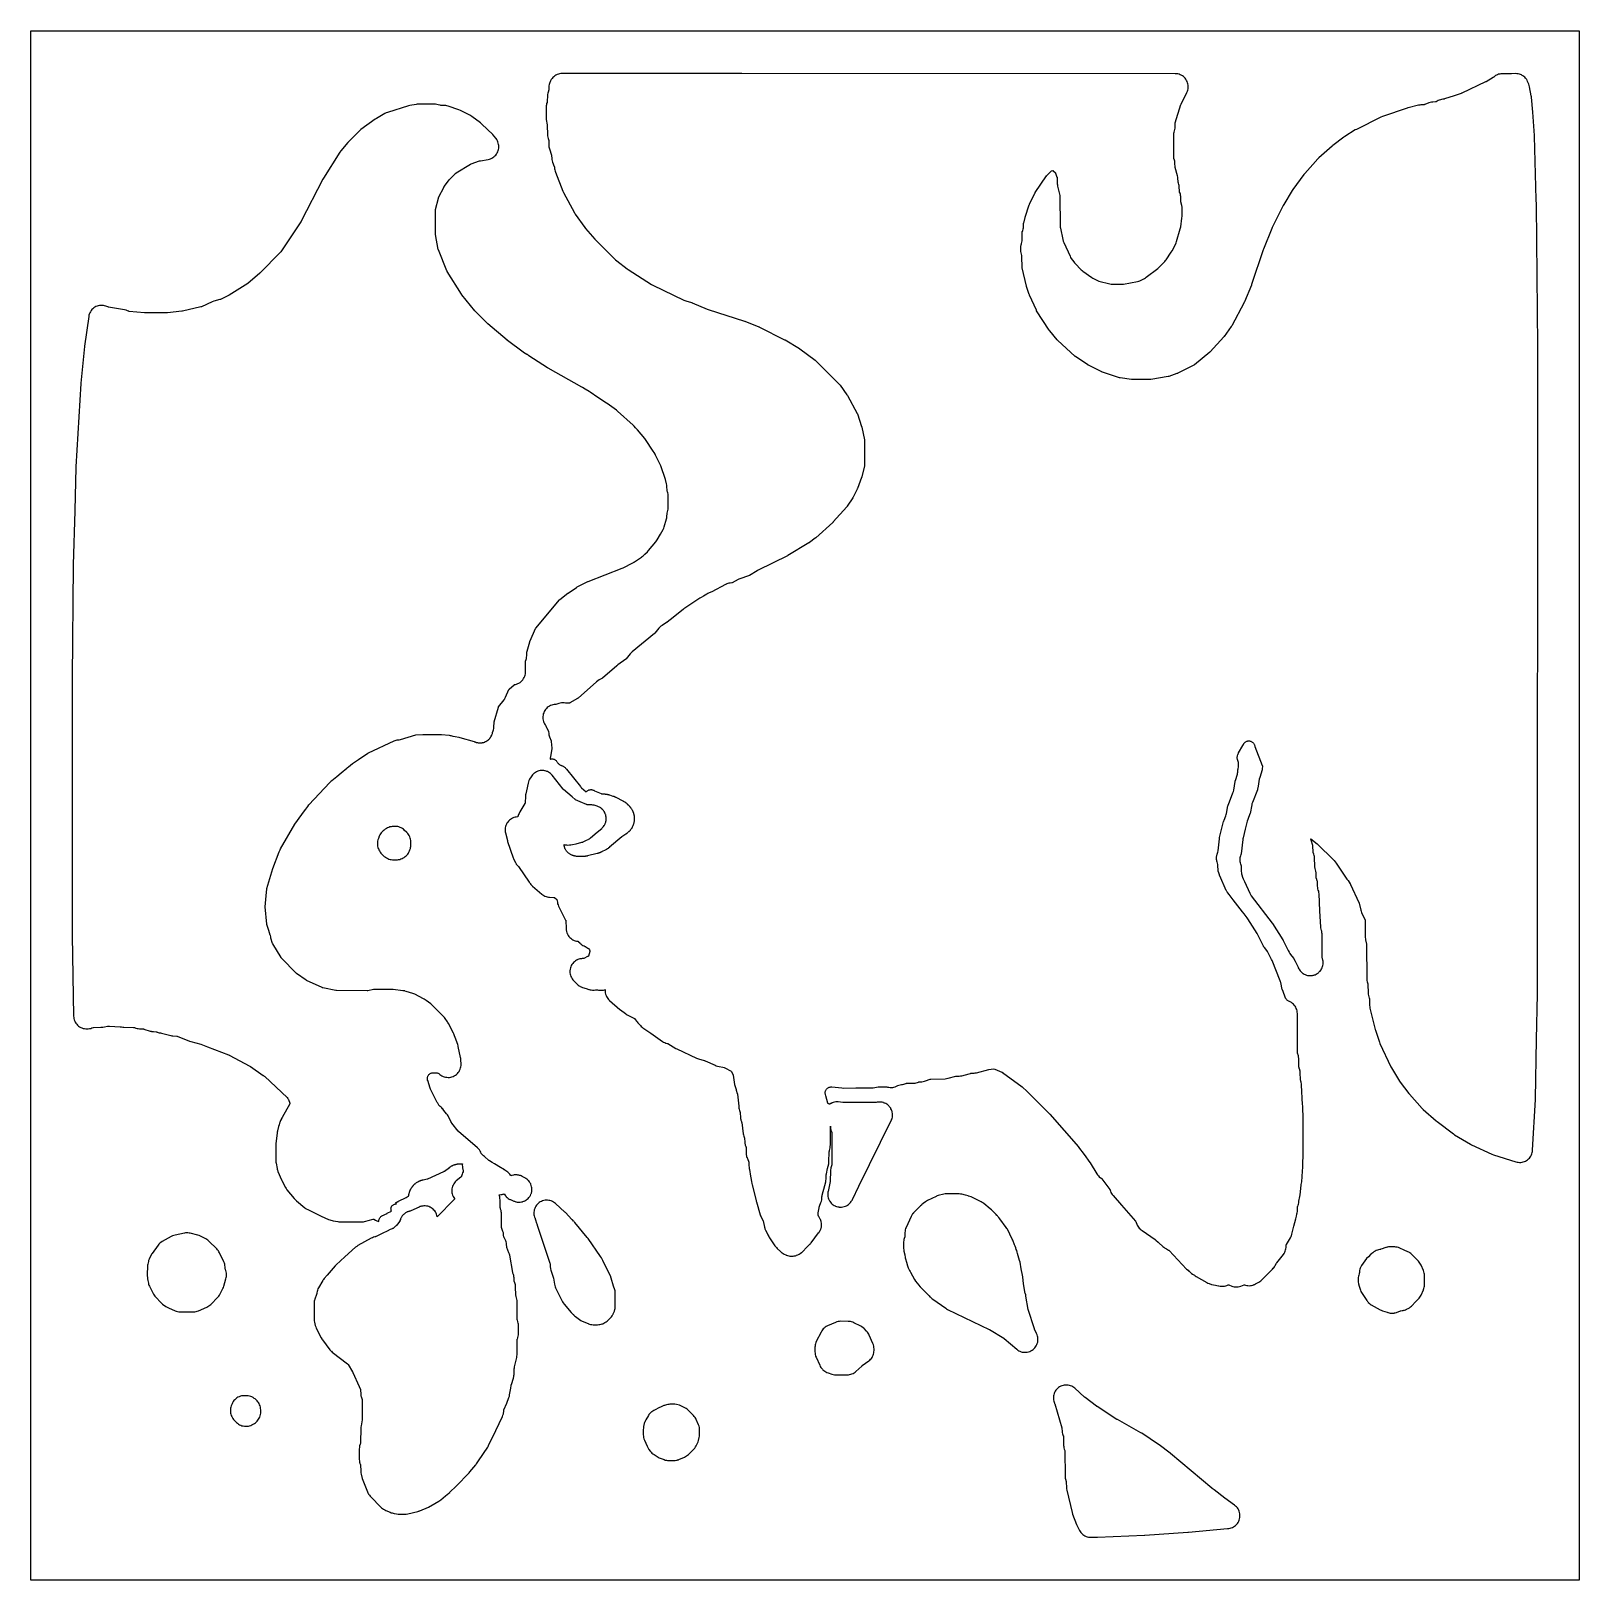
# Model space of a CAD drawing. Header units: millimetres. Extents: x 0 to 300, y 0 to 300.
import ezdxf

# ---------------------------------------------------------------- set-up
doc = ezdxf.new("R2010")
doc.units = ezdxf.units.MM
doc.layers.add('CUT', color=7, linetype='CONTINUOUS')

msp = doc.modelspace()

# ---------------------------------------------------------------- linework, layer by layer
at = {"layer": 'CUT'}
for points in [[(0.0006, 0.0501), (0, 0.0614), (0, 299.9386), (0.0006, 299.9499), (0.0029, 299.9971), (0.0501, 299.9994), (0.0614, 300), (299.8528, 300), (299.9113, 299.9971), (299.9141, 299.9386), (299.9141, 0.0614), (299.9113, 0.0029), (299.8528, 0), (299.8528, 0), (0.0614, 0), (0.0501, 0.0006), (0.0029, 0.0029)], [(107.7894, 152.8548), (107.8888, 152.9178), (107.9939, 152.9707), (108.1037, 153.0131), (108.2171, 153.0445), (108.333, 153.0647), (108.4503, 153.0734), (108.568, 153.0706), (108.6848, 153.0563), (108.7996, 153.0306), (108.9113, 152.9938), (109.0189, 152.9463), (109.1214, 152.8884), (109.1422, 152.8752), (109.2047, 152.844), (110.4524, 152.2969), (110.5107, 152.2744), (110.5191, 152.272), (110.5276, 152.2703), (110.5897, 152.2641), (111.1401, 152.2334), (111.1531, 152.2326), (111.179, 152.2309), (111.192, 152.23), (111.246, 152.2258), (111.2589, 152.2247), (111.2848, 152.2224), (111.2977, 152.2212), (111.3148, 152.2195), (111.3406, 152.2167), (111.3922, 152.2104), (111.418, 152.207), (111.5202, 152.1924), (111.5714, 152.1839), (111.6736, 152.1647), (111.7244, 152.154), (111.825, 152.1306), (111.8502, 152.1244), (111.9006, 152.1115), (111.9257, 152.1048), (111.9422, 152.1002), (111.9547, 152.0966), (111.9796, 152.0894), (111.9921, 152.0857), (112.0439, 152.07), (112.0563, 152.0662), (112.0811, 152.0584), (112.0935, 152.0544), (112.7581, 151.8374), (112.7693, 151.8337), (112.7917, 151.8262), (112.8029, 151.8223), (112.8494, 151.8061), (112.8606, 151.8022), (112.8828, 151.7942), (112.8939, 151.7901), (112.9086, 151.7847), (112.9307, 151.7762), (112.9747, 151.7589), (112.9966, 151.7501), (113.0875, 151.7122), (113.1093, 151.7029), (113.1526, 151.6839), (113.1742, 151.6741), (113.1883, 151.6676), (113.199, 151.6626), (113.2204, 151.6524), (113.231, 151.6473), (113.2753, 151.6257), (113.2859, 151.6205), (113.3071, 151.6099), (113.3177, 151.6045), (114.6426, 150.9261), (114.6543, 150.9201), (114.6777, 150.9078), (114.6893, 150.9015), (114.7378, 150.8754), (114.7494, 150.869), (114.7725, 150.8562), (114.784, 150.8498), (114.7991, 150.8411), (114.822, 150.8278), (114.8673, 150.8007), (114.8898, 150.7869), (114.9787, 150.731), (115.0228, 150.7019), (115.1096, 150.6418), (115.1524, 150.6108), (115.232, 150.5504), (115.2733, 150.5175), (115.3546, 150.45), (115.3945, 150.4153), (115.4722, 150.3447), (115.4915, 150.3268), (115.5298, 150.2904), (115.5488, 150.272), (115.5612, 150.2597), (115.5705, 150.2503), (115.5891, 150.2315), (115.5983, 150.2221), (115.6365, 150.1825), (115.6456, 150.1729), (115.6637, 150.1537), (115.6727, 150.144), (115.9348, 149.86), (115.9446, 149.8493), (115.9641, 149.8277), (115.9737, 149.8168), (116.0137, 149.7714), (116.0232, 149.7604), (116.0421, 149.7384), (116.0515, 149.7273), (116.0638, 149.7126), (116.0821, 149.6901), (116.1183, 149.6447), (116.1362, 149.6217), (116.2058, 149.5298), (116.2398, 149.4827), (116.3054, 149.3868), (116.337, 149.3381), (116.3945, 149.2446), (116.4238, 149.1944), (116.4798, 149.0927), (116.5065, 149.0411), (116.5548, 148.9425), (116.579, 148.8897), (116.6249, 148.783), (116.6466, 148.7291), (116.6851, 148.6263), (116.7041, 148.5714), (116.7395, 148.4608), (116.7558, 148.4051), (116.7842, 148.299), (116.7978, 148.2425), (116.8224, 148.129), (116.8332, 148.072), (116.8512, 147.9637), (116.8593, 147.9061), (116.8728, 147.7908), (116.8781, 147.7329), (116.8855, 147.6234), (116.888, 147.5654), (116.8902, 147.4492), (116.8899, 147.3912), (116.8867, 147.2814), (116.8836, 147.2234), (116.8746, 147.1076), (116.8687, 147.0498), (116.8549, 146.9409), (116.8462, 146.8835), (116.826, 146.7691), (116.8145, 146.7122), (116.7903, 146.6051), (116.7761, 146.5488), (116.7449, 146.4369), (116.728, 146.3813), (116.6935, 146.2771), (116.6739, 146.2224), (116.6321, 146.1141), (116.6099, 146.0604), (116.5655, 145.96), (116.5407, 145.9074), (116.4886, 145.8036), (116.4613, 145.7524), (116.4074, 145.6567), (116.3777, 145.6068), (116.3158, 145.5085), (116.2837, 145.4601), (116.2208, 145.3702), (116.1863, 145.3234), (116.1153, 145.2315), (116.0786, 145.1865), (116.0073, 145.103), (115.9685, 145.0598), (115.8889, 144.9752), (115.848, 144.9339), (115.769, 144.8577), (115.7262, 144.8184), (115.6388, 144.742), (115.5941, 144.7048), (115.5037, 144.6332), (115.4807, 144.6154), (115.4344, 144.5805), (115.411, 144.5633), (115.3954, 144.5521), (115.3835, 144.5437), (115.3597, 144.5271), (115.3478, 144.5188), (115.2977, 144.4848), (115.2857, 144.4767), (115.2615, 144.4607), (115.2493, 144.4527), (114.6375, 144.0577), (114.5014, 143.9567), (112.1007, 141.9184), (112.0871, 141.907), (112.0597, 141.8844), (112.0459, 141.8732), (111.9881, 141.827), (111.9742, 141.8161), (111.9461, 141.7943), (111.932, 141.7835), (111.9133, 141.7695), (111.8847, 141.7486), (111.8267, 141.7076), (111.7974, 141.6876), (111.6743, 141.6059), (111.6444, 141.5867), (111.5841, 141.5493), (111.5537, 141.531), (111.5335, 141.5192), (111.5181, 141.5104), (111.4871, 141.4931), (111.4716, 141.4845), (111.4066, 141.4492), (111.3909, 141.4409), (111.3595, 141.4244), (111.3437, 141.4163), (110.5167, 140.9991), (110.5017, 140.9916), (110.4715, 140.9769), (110.4563, 140.9697), (110.3929, 140.9399), (110.3777, 140.9328), (110.347, 140.919), (110.3317, 140.9121), (110.3114, 140.9033), (110.2804, 140.8903), (110.218, 140.8651), (110.1867, 140.853), (110.0555, 140.8044), (110.0238, 140.7931), (109.9602, 140.7715), (109.9282, 140.7612), (109.907, 140.7546), (109.8909, 140.7498), (109.8587, 140.7403), (109.8425, 140.7357), (109.7751, 140.717), (109.7588, 140.7126), (109.7263, 140.704), (109.71, 140.6999), (107.7907, 140.2237), (107.7731, 140.2195), (107.7379, 140.2113), (107.7203, 140.2074), (107.6466, 140.1915), (107.6289, 140.1878), (107.5935, 140.1807), (107.5757, 140.1772), (107.5523, 140.1729), (107.5166, 140.1669), (107.4451, 140.1559), (107.4093, 140.1509), (107.2599, 140.1325), (107.224, 140.1286), (107.152, 140.1219), (107.1159, 140.1191), (107.0921, 140.1177), (107.0741, 140.1167), (107.0379, 140.115), (107.0199, 140.1142), (106.9446, 140.1118), (106.9265, 140.1114), (106.8903, 140.1108), (106.8722, 140.1106), (106.1939, 140.1092), (106.1782, 140.1093), (106.1469, 140.1096), (106.1313, 140.1099), (106.066, 140.1115), (106.0504, 140.112), (106.019, 140.1131), (106.0034, 140.1138), (105.9828, 140.1148), (105.9515, 140.1168), (105.889, 140.1216), (105.8578, 140.1244), (105.7341, 140.1371), (105.6719, 140.1452), (105.5481, 140.1644), (105.4865, 140.1757), (105.3648, 140.2013), (105.3342, 140.2081), (105.2732, 140.2226), (105.2428, 140.2302), (105.2229, 140.2355), (105.2077, 140.2396), (105.1776, 140.248), (105.1625, 140.2523), (105.0999, 140.2707), (105.0849, 140.2752), (105.0549, 140.2844), (105.04, 140.2891), (104.9886, 140.3056), (104.9603, 140.3151), (104.9039, 140.3348), (104.8759, 140.345), (104.8263, 140.3638), (104.771, 140.3862), (104.6616, 140.4339), (104.5546, 140.4869), (104.4505, 140.5452), (104.3494, 140.6087), (104.2515, 140.677), (104.1572, 140.7501), (104.0666, 140.8279), (103.9801, 140.91), (103.8977, 140.9964), (103.8197, 141.0867), (103.7462, 141.1808), (103.6776, 141.2785), (103.6139, 141.3794), (103.5553, 141.4834), (103.502, 141.5902), (103.454, 141.6995), (103.4115, 141.811), (103.3746, 141.9245), (103.3434, 142.0397), (103.318, 142.1563), (103.3166, 142.1648), (103.3029, 142.2821), (103.3009, 142.4002), (103.3027, 142.4222), (103.3749, 142.4031), (103.5321, 142.3786), (103.6327, 142.3629), (103.7288, 142.3581), (103.8934, 142.3498), (104.3214, 142.3507), (104.622, 142.3694), (104.9183, 142.4242), (105.6048, 142.5945), (105.6481, 142.6043), (106.7275, 142.873), (106.9045, 142.9277), (106.993, 142.955), (106.9935, 142.9553), (106.994, 142.9554), (107.2496, 143.067), (107.6521, 143.27), (107.9225, 143.4065), (108.0265, 143.4669), (108.1781, 143.555), (108.4144, 143.7327), (109.7046, 144.8281), (110.5668, 145.5601), (110.6851, 145.6708), (110.7428, 145.7248), (110.9021, 145.9056), (110.9412, 145.9597), (111.0433, 146.101), (111.1008, 146.1993), (111.165, 146.3091), (111.2234, 146.4356), (111.2661, 146.5279), (111.3457, 146.7555), (111.403, 146.9896), (111.4075, 147.0211), (111.4374, 147.2282), (111.4423, 147.3314), (111.4487, 147.469), (111.4368, 147.7092), (111.4368, 147.7098), (111.4342, 147.7273), (111.4017, 147.9483), (111.3439, 148.1823), (111.3138, 148.2675), (111.2637, 148.4096), (111.1757, 148.5988), (111.1621, 148.6282), (111.1456, 148.6562), (111.0398, 148.836), (110.9906, 148.9038), (110.8982, 149.031), (110.7384, 149.2115), (110.5619, 149.3757), (110.5203, 149.4076), (110.3705, 149.5222), (110.1658, 149.6496), (109.9498, 149.7566), (109.7246, 149.8424), (109.512, 149.9118), (109.3072, 149.9787), (109.0987, 150.0369), (108.9203, 150.0704), (108.8859, 150.0768), (108.8402, 150.0814), (108.6705, 150.0982), (107.7517, 150.1494), (107.7437, 150.1501), (107.734, 150.1508), (107.7118, 150.154), (107.6978, 150.1561), (107.6634, 150.1676), (107.6536, 150.1717), (107.6469, 150.1745), (106.4074, 150.7179), (105.5222, 151.1061), (105.5042, 151.1145), (105.4686, 151.1347), (105.435, 151.1582), (105.4216, 151.1693), (105.4197, 151.1708), (104.8441, 151.6691), (103.2011, 153.0913), (103.1874, 153.1036), (103.1347, 153.1586), (103.127, 153.1678), (103.1229, 153.1728), (100.9977, 155.8433), (100.8387, 156.0244), (100.663, 156.1893), (100.4723, 156.3366), (100.2697, 156.464), (100.2683, 156.4648), (100.0529, 156.5728), (99.9664, 156.6062), (99.828, 156.6596), (99.6144, 156.7191), (99.5959, 156.7243), (99.5286, 156.7362), (99.3586, 156.7663), (99.1703, 156.7812), (99.1184, 156.7853), (98.8775, 156.7811), (98.7492, 156.7665), (98.7037, 156.7613), (98.6381, 156.7538), (98.4024, 156.7035), (98.1727, 156.6307), (97.951, 156.5362), (97.7395, 156.4207), (97.5401, 156.2854), (97.4308, 156.1948), (97.3546, 156.1316), (97.1848, 155.9606), (97.0322, 155.7741), (96.8983, 155.5737), (96.8789, 155.5414), (96.6052, 155.0856), (96.479, 154.8472), (96.3792, 154.5967), (96.307, 154.3369), (95.9795, 152.8521), (95.8461, 152.2474), (95.8105, 152.0475), (95.8102, 152.0458), (95.7909, 151.8418), (95.7178, 150.4685), (95.7163, 150.4494), (95.7156, 150.4447), (95.7153, 150.4424), (95.7152, 150.4418), (95.7148, 150.4391), (95.7119, 150.4203), (95.7104, 150.4103), (95.6935, 150.3746), (95.6916, 150.3713), (95.6841, 150.3579), (94.7187, 148.7447), (94.6535, 148.6159), (94.5591, 148.4294), (94.4754, 148.2302), (94.3129, 147.8434), (94.3006, 147.8176), (94.2948, 147.8057), (94.2871, 147.7895), (94.2645, 147.7886), (94.019, 147.7672), (93.7767, 147.7216), (93.5401, 147.6525), (93.3115, 147.5604), (93.0931, 147.4462), (92.8869, 147.311), (92.6951, 147.1562), (92.5195, 146.9833), (92.3617, 146.7939), (92.2233, 146.5899), (92.1057, 146.3733), (92.0101, 146.1461), (91.9372, 145.9107), (91.8879, 145.6692), (91.8626, 145.424), (91.8616, 145.1775), (91.8849, 144.9321), (91.9322, 144.6902), (91.9345, 144.6806), (91.9347, 144.68), (92.2962, 143.2106), (92.3527, 143.0155), (93.3951, 139.8958), (93.4615, 139.7197), (93.5409, 139.549), (93.8481, 138.949), (94.001, 138.6899), (94.0116, 138.6761), (94.0222, 138.6583), (94.2055, 138.4206), (94.4272, 138.1665), (96.5384, 135.1354), (96.6277, 135.0198), (96.7151, 134.8869), (96.8531, 134.697), (97.0084, 134.5209), (97.1794, 134.3601), (98.9644, 132.8341), (99.1515, 132.6889), (99.3514, 132.5621), (99.5625, 132.4547), (99.7828, 132.3678), (100.0104, 132.3022), (100.2431, 132.2583), (100.4789, 132.2367), (101.3256, 132.1994), (101.3432, 132.1982), (101.3806, 132.193), (101.4115, 132.1713), (101.4251, 132.1601), (101.8475, 131.7984), (101.9012, 131.75), (101.9168, 131.6132), (101.9786, 131.2343), (102.0324, 130.9852), (102.1112, 130.7429), (102.2143, 130.5099), (103.5724, 127.8205), (103.581, 127.8022), (103.5963, 127.7615), (103.6025, 127.7185), (103.6037, 127.6983), (103.6562, 126.1829), (103.6817, 125.9031), (103.7384, 125.6279), (103.8256, 125.3609), (103.8552, 125.2852), (103.9582, 125.0558), (104.0838, 124.838), (104.2306, 124.6339), (104.3971, 124.4455), (104.5817, 124.2749), (104.7826, 124.1236), (104.9976, 123.9933), (105.2246, 123.8852), (105.4613, 123.8005), (105.7054, 123.74), (105.867, 123.7168), (105.8668, 123.7154), (105.9162, 123.7084), (105.994, 123.6934), (106.0049, 123.6902), (106.0466, 123.6517), (106.0835, 123.6145), (106.243, 123.4533), (106.3156, 123.3799), (106.3501, 123.345), (106.53, 123.1801), (106.725, 123.0335), (106.9335, 122.9067), (107.1533, 122.8008), (107.3824, 122.7168), (107.4139, 122.7069), (107.5223, 122.6287), (107.5227, 122.6293), (107.6757, 122.519), (107.9095, 122.3859), (108.0112, 122.3351), (108.0664, 122.3039), (108.0932, 122.2464), (108.1804, 122.0309), (108.2622, 121.8287), (108.2691, 121.8105), (108.2803, 121.7723), (108.272, 121.7333), (108.2702, 121.7271), (108.2666, 121.7147), (107.9876, 120.84), (107.981, 120.8212), (107.9648, 120.7839), (107.93, 120.7627), (107.9123, 120.7536), (107.8511, 120.7243), (107.1029, 120.3659), (107.0966, 120.3631), (107.0849, 120.3578), (107.0464, 120.3439), (107.044, 120.3438), (107.0359, 120.3435), (106.9094, 120.3449), (106.8184, 120.3458), (106.6506, 120.3314), (106.5784, 120.3252), (106.4912, 120.3092), (106.3415, 120.2816), (106.1099, 120.2154), (105.9439, 120.1501), (105.8857, 120.1272), (105.8308, 120.0992), (105.6711, 120.0178), (105.468, 119.8883), (105.4154, 119.8472), (105.2783, 119.7398), (105.1122, 119.5819), (105.1037, 119.5738), (104.946, 119.3918), (104.9263, 119.364), (104.8065, 119.1954), (104.6866, 118.9865), (104.5873, 118.767), (104.5132, 118.5496), (104.5096, 118.539), (104.4542, 118.3046), (104.44, 118.2003), (104.4216, 118.0659), (104.4144, 117.8809), (104.4144, 117.8808), (104.4122, 117.8252), (104.4259, 117.5847), (104.4628, 117.3466), (104.5224, 117.1132), (104.6041, 116.8866), (104.6936, 116.6978), (104.7073, 116.669), (104.831, 116.4623), (104.8455, 116.4426), (104.974, 116.2684), (105.135, 116.0892), (105.2354, 115.9877), (105.8254, 115.3914), (105.9569, 115.2709), (106.0042, 115.2275), (106.198, 115.0816), (106.3247, 115.0043), (106.405, 114.9552), (106.6233, 114.8495), (106.8508, 114.7655), (107.5384, 114.5487), (107.5385, 114.5487), (108.0692, 114.3813), (108.1648, 114.3564), (108.3118, 114.318), (108.5596, 114.2793), (108.81, 114.2656), (108.875, 114.2654), (109.0098, 114.2648), (109.1331, 114.2642), (109.3651, 114.274), (109.5953, 114.3053), (109.7116, 114.3266), (109.7291, 114.3213), (109.9653, 114.2624), (110.2062, 114.2267), (110.4494, 114.2147), (110.6926, 114.2263), (110.9335, 114.2616), (111.1699, 114.3201), (111.2443, 114.3465), (111.2336, 114.1683), (111.2423, 113.9282), (111.2741, 113.69), (111.3285, 113.4559), (111.4052, 113.2282), (111.5034, 113.0088), (111.6222, 112.7999), (111.7605, 112.6034), (111.917, 112.4211), (112.0903, 112.2546), (114.089, 110.5115), (114.2246, 110.4013), (115.1588, 109.6952), (115.3333, 109.5746), (115.5173, 109.4692), (116.8243, 108.7928), (116.8397, 108.7844), (116.8715, 108.7639), (116.8989, 108.7379), (116.9108, 108.725), (117.3444, 108.2286), (117.4112, 108.1204), (117.5639, 107.9003), (117.7393, 107.6977), (118.0567, 107.3686), (118.2364, 107.1997), (118.3791, 107.0899), (118.404, 107.0678), (118.5692, 106.9433), (120.0835, 105.8976), (122.374, 104.3158), (122.5728, 104.1919), (122.7823, 104.0871), (123.0007, 104.0024), (123.2261, 103.9385), (123.2926, 103.923), (123.3116, 103.918), (123.3516, 103.9041), (123.3898, 103.8862), (123.4069, 103.8765), (124.9082, 102.9698), (125.1475, 102.8425), (128.9517, 101.0757), (129.1368, 100.9986), (129.3275, 100.9365), (130.4225, 100.6284), (130.5059, 100.6016), (130.587, 100.5687), (132.5398, 99.6935), (132.7664, 99.6049), (133.0006, 99.5388), (134.3334, 99.2315), (134.3494, 99.2275), (134.3836, 99.2163), (134.4138, 99.2034), (134.4356, 99.1925), (135.6371, 98.5486), (135.6542, 98.5388), (135.6891, 98.5151), (135.7111, 98.4791), (135.72, 98.4615), (135.9931, 97.885), (136.0002, 97.869), (136.0131, 97.8337), (136.0226, 97.7974), (136.0259, 97.7803), (136.3308, 95.9356), (136.4127, 95.5927), (136.6097, 94.9667), (136.6175, 94.9421), (136.6389, 94.874), (136.6389, 94.8739), (136.8421, 94.2284), (136.8473, 94.2104), (136.8638, 94.1315), (136.8652, 94.1208), (136.8662, 94.1129), (137.1135, 91.7961), (137.1545, 91.4124), (137.1894, 91.1852), (137.245, 90.9621), (137.3209, 90.745), (137.4055, 90.5347), (137.4074, 90.5296), (137.4219, 90.4827), (137.4254, 90.4536), (137.4268, 90.4289), (137.4519, 89.6419), (137.4709, 89.4042), (137.5124, 89.1694), (137.5447, 89.0529), (137.5762, 88.9395), (137.6388, 88.7761), (137.6615, 88.7169), (137.6623, 88.7151), (137.6662, 88.7061), (137.669, 88.6981), (137.68, 88.6666), (137.6862, 88.6404), (137.6896, 88.626), (137.6907, 88.619), (137.6926, 88.6068), (137.976, 86.4267), (138.0172, 86.1958), (138.0797, 85.9697), (138.1632, 85.7505), (138.2292, 85.5991), (138.2357, 85.5831), (138.2474, 85.5477), (138.2523, 85.5112), (138.2534, 85.4937), (138.2798, 84.8653), (138.2991, 84.6425), (138.323, 84.508), (138.3383, 84.4224), (138.397, 84.2066), (138.4475, 84.0702), (138.4747, 83.9969), (138.5057, 83.9234), (138.5115, 83.9089), (138.5121, 83.9073), (138.5173, 83.8911), (138.5234, 83.8717), (138.5279, 83.835), (138.5289, 83.8175), (138.5645, 82.6222), (138.5877, 82.3493), (138.6201, 82.1842), (138.6405, 82.0806), (138.6465, 82.0615), (138.651, 82.0397), (138.7192, 81.8297), (138.7224, 81.8193), (138.7233, 81.817), (138.7377, 81.7727), (138.802, 81.6071), (139.0504, 80.9443), (139.0578, 80.9227), (139.0738, 80.8565), (139.0772, 80.8338), (139.0775, 80.8297), (139.0786, 80.8142), (139.1064, 80.1927), (139.128, 79.9582), (139.1502, 79.8403), (139.1716, 79.7267), (139.2363, 79.502), (139.3901, 78.1845), (139.4392, 77.9037), (139.6027, 77.2064), (139.6654, 76.7738), (139.7139, 76.5271), (139.7186, 76.5081), (140.4763, 73.4702), (140.4852, 73.4425), (140.4985, 73.386), (140.5379, 73.2383), (141.2885, 70.7362), (141.3639, 70.5212), (141.4585, 70.3139), (141.8107, 69.627), (141.813, 69.6223), (141.8251, 69.5932), (141.8256, 69.5912), (142.1183, 68.3156), (142.1611, 68.1697), (142.2013, 68.0301), (142.3138, 67.7614), (142.6659, 67.042), (142.759, 66.8761), (142.9372, 66.5196), (142.9537, 66.4913), (143.0158, 66.3779), (143.0572, 66.3141), (143.1006, 66.2397), (144.0025, 64.902), (144.0103, 64.8904), (144.1443, 64.7097), (144.294, 64.5419), (144.324, 64.511), (144.4127, 64.3966), (144.5715, 64.2268), (145.2177, 63.5974), (145.3724, 63.4587), (145.538, 63.3334), (145.7135, 63.2223), (145.9224, 63.1019), (146.2391, 62.948), (146.3348, 62.9095), (146.3551, 62.9024), (146.3716, 62.895), (146.3785, 62.8927), (146.3791, 62.8925), (146.5834, 62.8215), (146.7931, 62.7685), (147.0066, 62.7339), (147.012, 62.7332), (147.0311, 62.731), (147.2906, 62.7139), (147.5504, 62.7239), (147.6423, 62.7322), (147.8712, 62.7637), (148.0475, 62.8048), (148.0534, 62.8059), (148.0559, 62.8067), (148.0963, 62.8162), (148.2685, 62.8735), (148.3133, 62.8876), (148.5628, 62.9971), (148.8226, 63.1283), (149.0457, 63.2559), (149.2545, 63.4057), (149.2712, 63.4205), (149.3214, 63.4573), (149.5073, 63.6248), (150.2759, 64.3905), (150.8467, 64.9511), (150.9043, 65.0164), (150.9128, 65.0248), (150.9434, 65.0598), (151.0294, 65.1517), (151.0909, 65.2286), (151.1397, 65.2844), (152.6034, 67.2125), (152.6549, 67.28), (152.6572, 67.2833), (152.6582, 67.2846), (152.6775, 67.3128), (152.6963, 67.3401), (152.7932, 67.4809), (152.7954, 67.4849), (152.7958, 67.4855), (152.8107, 67.5126), (152.8549, 67.5925), (152.9113, 67.6944), (152.913, 67.6984), (152.9132, 67.6988), (152.9243, 67.7246), (152.9518, 67.7883), (153.008, 67.9184), (153.0092, 67.9222), (153.0094, 67.9226), (153.0171, 67.947), (153.045, 68.034), (153.0824, 68.1508), (153.0831, 68.1543), (153.0832, 68.1547), (153.0881, 68.1776), (153.122, 68.3348), (153.1338, 68.3893), (153.1341, 68.3925), (153.1342, 68.3928), (153.1367, 68.4145), (153.1399, 68.4428), (153.1617, 68.6317), (153.1617, 68.6346), (153.1617, 68.6348), (153.1621, 68.6556), (153.1658, 68.8756), (153.1656, 68.8781), (153.1656, 68.8783), (153.1639, 68.8988), (153.1462, 69.1188), (153.1458, 69.1209), (153.1458, 69.1211), (153.142, 69.1422), (153.1029, 69.3589), (153.1024, 69.3606), (153.1024, 69.3607), (153.0958, 69.3839), (153.0679, 69.4825), (153.0364, 69.5936), (153.036, 69.5949), (153.0359, 69.595), (153.0249, 69.6231), (152.9474, 69.8208), (152.947, 69.8216), (152.947, 69.8217), (152.9261, 69.8626), (152.8367, 70.0382), (152.8364, 70.0386), (152.8364, 70.0387), (152.768, 70.1457), (152.7053, 70.2437), (152.7052, 70.2439), (152.7049, 70.2443), (152.6826, 70.2756), (152.6793, 70.2802), (152.6734, 70.2906), (152.6243, 70.3765), (152.5789, 70.4776), (152.5636, 70.523), (152.5435, 70.5827), (152.5345, 70.6219), (152.5186, 70.6908), (152.5044, 70.8008), (152.5019, 70.8828), (152.501, 70.9116), (152.5053, 70.9752), (152.5088, 71.0278), (152.511, 71.047), (152.5196, 71.1075), (152.682, 72.0849), (152.6943, 72.1486), (152.6987, 72.1686), (152.7331, 72.2935), (152.7395, 72.313), (152.7615, 72.3739), (153.0551, 73.1261), (153.1366, 73.3718), (153.1923, 73.6247), (153.2216, 73.882), (153.2456, 74.2737), (153.2508, 74.3342), (153.2523, 74.3477), (153.2529, 74.3533), (153.272, 74.473), (153.276, 74.4918), (153.2898, 74.5508), (153.7722, 76.3978), (153.7722, 76.3979), (153.7723, 76.398), (153.9657, 77.1388), (154.0187, 77.3962), (154.0443, 77.6578), (154.0791, 78.4283), (154.0827, 78.4828), (154.084, 78.4968), (154.0843, 78.5), (154.0863, 78.5154), (154.0987, 78.6081), (154.1017, 78.6252), (154.1124, 78.6787), (154.344, 79.7155), (154.544, 80.6105), (154.5685, 80.7535), (154.5863, 80.8577), (154.6037, 81.1079), (154.6356, 82.7837), (154.6386, 82.8499), (154.6391, 82.8562), (154.6401, 82.8708), (154.6567, 83.0022), (154.6604, 83.0228), (154.6728, 83.0827), (154.6738, 83.0877), (154.693, 83.1691), (154.693, 83.1692), (154.693, 83.1693), (154.8131, 83.6796), (154.8631, 83.9656), (154.8796, 84.2555), (154.875, 87.8885), (154.876, 87.9098), (154.8782, 87.8886), (154.8871, 87.722), (154.909, 87.5269), (154.9197, 87.4319), (154.9858, 87.1476), (155.1332, 86.6483), (155.1381, 86.63), (155.1455, 86.5917), (155.1493, 86.5529), (155.1493, 86.5519), (155.1497, 86.534), (155.1573, 80.5758), (155.1567, 80.5527), (155.1457, 80.4579), (155.1441, 80.4501), (155.1411, 80.4353), (154.9926, 79.8041), (154.9633, 79.6798), (154.9164, 79.4191), (154.8973, 79.1548), (154.8616, 77.2835), (154.861, 77.2683), (154.8608, 77.2635), (154.8509, 77.1816), (154.849, 77.1716), (154.8471, 77.162), (154.4224, 75.2609), (154.404, 75.154), (154.3806, 75.0188), (154.3629, 74.7738), (154.3675, 74.5963), (154.3693, 74.5282), (154.3997, 74.2844), (154.454, 74.0448), (154.5314, 73.8117), (154.6314, 73.5873), (154.7336, 73.4078), (154.753, 73.3738), (154.8949, 73.1733), (155.0558, 72.9876), (155.2341, 72.8187), (155.4282, 72.668), (155.6361, 72.5372), (155.8001, 72.4552), (155.8559, 72.4273), (155.8582, 72.4265), (156.0853, 72.3396), (156.3223, 72.2748), (156.4865, 72.2469), (156.5645, 72.2336), (156.8096, 72.2164), (157.0085, 72.222), (157.0551, 72.2233), (157.2988, 72.2543), (157.5383, 72.309), (157.7713, 72.387), (157.9955, 72.4875), (158.1082, 72.5519), (158.2087, 72.6094), (158.409, 72.7518), (158.4462, 72.7842), (158.5943, 72.9131), (158.7273, 73.0541), (158.7628, 73.0918), (158.9131, 73.2861), (158.9911, 73.4108), (158.9912, 73.4108), (159.0435, 73.4943), (159.0622, 73.5278), (159.0848, 73.568), (159.1333, 73.6605), (159.147, 73.6864), (160.406, 76.2471), (166.6593, 88.9647), (166.7549, 89.1852), (166.789, 89.2907), (166.8288, 89.4139), (166.8805, 89.6485), (166.906, 89.8593), (166.9093, 89.8871), (166.9094, 89.892), (166.9152, 90.1273), (166.9064, 90.2491), (166.8979, 90.367), (166.8577, 90.6039), (166.8291, 90.7098), (166.795, 90.8359), (166.7927, 90.8418), (166.7102, 91.0608), (166.6043, 91.2765), (166.5574, 91.3524), (166.4782, 91.481), (166.3511, 91.6486), (166.333, 91.6725), (166.2764, 91.7338), (166.17, 91.8491), (165.9909, 92.0093), (165.9111, 92.0679), (165.7972, 92.1515), (165.5908, 92.2745), (165.4552, 92.3386), (165.3735, 92.3772), (165.1814, 92.4462), (165.1474, 92.4584), (165.1279, 92.4634), (164.9145, 92.5176), (164.7534, 92.5424), (164.677, 92.5542), (164.4371, 92.5678), (164.1969, 92.5582), (163.9589, 92.5257), (163.7328, 92.4837), (163.7149, 92.4808), (163.6403, 92.4738), (163.6368, 92.4738), (163.6221, 92.4734), (157.6788, 92.4639), (157.6184, 92.4653), (157.5582, 92.4697), (157.3068, 92.4942), (156.4003, 92.5825), (156.1536, 92.5943), (155.907, 92.5817), (155.6628, 92.5448), (155.4235, 92.484), (155.3048, 92.441), (155.1913, 92.3999), (155.0033, 92.3099), (154.9686, 92.2933), (154.7574, 92.1652), (154.729, 92.1438), (154.6227, 92.2049), (154.5863, 92.2258), (154.5339, 92.2495), (154.458, 92.2837), (154.413, 92.3067), (154.4092, 92.3179), (154.394, 92.3625), (153.992, 93.7586), (153.9901, 93.7653), (153.99, 93.7657), (153.99, 93.7658), (153.9886, 93.7707), (153.9182, 94.0151), (153.9028, 94.074), (153.8983, 94.0927), (153.8772, 94.2069), (153.8678, 94.3169), (153.8691, 94.4274), (153.8812, 94.5372), (153.9038, 94.6453), (153.9369, 94.7506), (153.9801, 94.8523), (154.0329, 94.9493), (154.095, 95.0407), (154.1656, 95.1256), (154.2441, 95.2033), (154.3299, 95.2729), (154.422, 95.3339), (154.5196, 95.3856), (154.6217, 95.4276), (154.7275, 95.4595), (154.8359, 95.4809), (154.9458, 95.4917), (155.0619, 95.4917), (155.0811, 95.4908), (155.1418, 95.4863), (157.0867, 95.2969), (157.3331, 95.2851), (159.7804, 95.289), (162.7175, 95.2937), (162.945, 95.3044), (163.1705, 95.3358), (164.1471, 95.5174), (164.2102, 95.5275), (164.2303, 95.5301), (164.3577, 95.5405), (164.3779, 95.5411), (164.4419, 95.5414), (165.637, 95.5165), (165.6976, 95.5137), (165.7168, 95.5124), (165.8316, 95.4988), (165.9445, 95.4742), (165.9467, 95.4736), (166.0026, 95.4615), (166.0037, 95.4612), (166.1934, 95.4202), (166.4442, 95.392), (166.6965, 95.3892), (166.9478, 95.4119), (167.1956, 95.4598), (167.4373, 95.5325), (167.6704, 95.6291), (167.8764, 95.74), (167.8815, 95.7419), (167.8975, 95.7466), (168.6566, 95.949), (168.8704, 95.9724), (169.0863, 96.0155), (169.2975, 96.0775), (169.5026, 96.1577), (169.5452, 96.1766), (169.5621, 96.1837), (169.5893, 96.1926), (169.6464, 96.2009), (169.6684, 96.2021), (171.0704, 96.2391), (171.2918, 96.2548), (171.5109, 96.2901), (171.726, 96.3446), (171.9355, 96.418), (172.0411, 96.4604), (172.0604, 96.4676), (172.1029, 96.4794), (172.1465, 96.4866), (172.167, 96.4882), (172.5905, 96.5108), (172.8429, 96.5371), (173.0913, 96.5889), (173.3332, 96.6655), (174.2313, 97.0013), (174.2511, 97.0081), (174.2949, 97.0191), (174.3396, 97.0251), (174.3605, 97.0262), (177.1027, 97.0873), (177.3942, 97.1109), (177.6809, 97.1684), (179.1829, 97.5621), (179.2409, 97.5758), (179.3138, 97.5871), (179.3331, 97.5886), (179.7936, 97.6121), (180.1118, 97.6254), (180.3312, 97.6443), (180.3599, 97.6493), (180.3719, 97.6505), (180.5792, 97.6876), (180.7826, 97.7421), (182.0126, 98.1277), (182.0555, 98.1357), (182.0781, 98.1378), (182.7178, 98.1786), (182.9436, 98.2033), (183.1662, 98.2484), (185.5554, 98.8468), (186.4555, 98.9827), (186.4807, 98.9806), (186.4868, 98.9801), (186.505, 98.9786), (186.7267, 98.9603), (188.1219, 98.3811), (188.141, 98.3725), (188.2141, 98.3321), (188.2277, 98.3224), (192.0237, 95.4864), (193.02, 94.6162), (197.3849, 90.2398), (202.9172, 83.8895), (202.9287, 83.8762), (202.9438, 83.858), (202.9541, 83.8457), (204.0153, 82.4051), (205.1397, 80.8787), (205.1711, 80.8339), (205.2004, 80.7878), (205.2004, 80.7877), (206.4651, 78.6932), (206.4707, 78.684), (206.6187, 78.4658), (206.7888, 78.2644), (206.9793, 78.082), (207.1878, 77.9207), (207.368, 77.7959), (207.3844, 77.784), (207.4174, 77.7554), (207.4422, 77.7287), (207.4535, 77.7142), (207.4541, 77.7134), (207.471, 77.6918), (207.4805, 77.6796), (208.9852, 75.6621), (208.9974, 75.6442), (209.0099, 75.6258), (209.0156, 75.6173), (209.0172, 75.615), (209.0477, 75.5701), (209.0653, 75.5319), (209.0721, 75.5136), (209.142, 75.308), (209.2325, 75.0794), (209.345, 74.8608), (209.4785, 74.6543), (209.6316, 74.4619), (211.2829, 72.5842), (214.0071, 69.4798), (214.0083, 69.4782), (214.0285, 69.443), (214.0366, 69.426), (214.34, 68.7469), (214.4435, 68.5411), (214.5656, 68.3458), (214.705, 68.1626), (214.8608, 67.9929), (214.8884, 67.9679), (214.9063, 67.9485), (215.0765, 67.7956), (215.26, 67.6589), (217.7817, 65.9529), (217.8502, 65.903), (217.9149, 65.8483), (218.3714, 65.434), (218.5193, 65.2997), (219.275, 64.6139), (219.4917, 64.4382), (219.6124, 64.3609), (219.7266, 64.2878), (219.9899, 64.1392), (220.3965, 63.9098), (220.4121, 63.9005), (220.4409, 63.8803), (220.469, 63.8559), (220.4823, 63.8425), (223.8953, 60.2276), (224.1604, 59.9845), (224.3336, 59.8472), (224.448, 59.7285), (224.6099, 59.5748), (224.6556, 59.5386), (224.657, 59.5373), (224.7342, 59.4764), (224.7849, 59.4362), (224.786, 59.4355), (224.8328, 59.3985), (224.8395, 59.3942), (224.8548, 59.3821), (225.0425, 59.2597), (225.1696, 59.1847), (225.3923, 59.0082), (225.5544, 58.89), (225.7255, 58.7851), (227.8141, 57.618), (228.0202, 57.515), (228.2349, 57.4314), (228.7374, 57.262), (229.0866, 57.1717), (229.4603, 57.1034), (229.7498, 57.023), (230.0481, 56.9594), (230.1119, 56.9537), (230.1312, 56.9495), (230.3578, 56.9212), (230.4238, 56.919), (230.4917, 56.9114), (230.7276, 56.9075), (230.94, 56.9139), (231.2014, 56.9357), (231.4592, 56.9847), (231.7104, 57.0605), (231.9647, 57.152), (231.9824, 57.1579), (232.0147, 57.166), (232.0336, 57.161), (232.0515, 57.1549), (232.6373, 56.937), (232.871, 56.8629), (233.1107, 56.8121), (233.3544, 56.785), (233.4136, 56.7842), (233.4215, 56.7835), (233.4682, 56.7835), (233.5995, 56.7818), (233.6217, 56.7837), (233.6658, 56.7838), (233.9089, 56.808), (234.1485, 56.8558), (234.3823, 56.9268), (235.0111, 57.1518), (235.0284, 57.1575), (235.0315, 57.1583), (235.0566, 57.1543), (235.0745, 57.15), (235.3224, 57.085), (235.5503, 57.0363), (235.7817, 57.0091), (236.0147, 57.0036), (236.2472, 57.0198), (236.4772, 57.0576), (236.7027, 57.1166), (236.7577, 57.1338), (236.8003, 57.1494), (236.8103, 57.1526), (236.8642, 57.1729), (236.9908, 57.2195), (237.0007, 57.2243), (237.0377, 57.2382), (237.2557, 57.3454), (237.8925, 57.6981), (238.0922, 57.8212), (238.2794, 57.9625), (238.4526, 58.1207), (240.0075, 59.6815), (240.5272, 60.1966), (240.6864, 60.37), (240.7068, 60.397), (240.7405, 60.4342), (240.7596, 60.4601), (240.7679, 60.4693), (240.9162, 60.6721), (241.0434, 60.8887), (241.2917, 61.365), (241.3002, 61.3804), (241.3413, 61.4439), (241.3449, 61.4487), (241.3505, 61.4561), (242.6281, 63.0726), (242.7679, 63.2681), (242.8883, 63.4761), (242.9881, 63.6947), (243.0665, 63.9218), (243.1227, 64.1555), (243.1562, 64.3934), (243.1563, 64.3937), (243.1565, 64.3962), (243.1569, 64.4002), (243.2038, 64.9091), (243.2057, 64.9258), (243.2122, 64.9613), (243.228, 64.994), (243.2361, 65.0082), (244.0126, 66.3013), (244.0131, 66.3021), (244.1291, 66.5188), (244.2233, 66.7458), (244.2299, 66.7676), (244.2338, 66.7769), (244.2735, 66.9086), (244.3042, 67.0102), (244.6882, 68.5497), (245.0437, 69.9675), (245.0468, 69.98), (245.1624, 70.451), (245.2621, 70.851), (245.2688, 70.8848), (245.2715, 70.8957), (245.3088, 71.0881), (245.3105, 71.0966), (245.3105, 71.0969), (245.318, 71.1355), (245.3409, 71.3786), (245.3797, 72.2385), (245.3809, 72.2561), (245.3862, 72.2937), (245.3983, 72.3296), (245.4052, 72.3458), (245.4121, 72.3614), (245.4981, 72.5802), (245.5631, 72.8061), (245.6067, 73.0371), (245.6283, 73.2713), (245.6329, 73.3739), (245.8429, 74.2896), (245.8958, 74.6219), (246.0659, 76.4925), (246.0948, 76.5786), (246.1517, 76.8347), (246.1815, 77.0952), (246.3084, 79.1598), (246.381, 79.9577), (246.3913, 80.1781), (246.3921, 80.5208), (246.4269, 81.088), (246.4316, 81.2275), (246.4329, 81.4525), (246.4379, 81.5402), (246.4421, 81.6822), (246.4424, 81.9325), (246.4477, 82.0303), (246.4514, 82.1719), (246.4514, 82.1722), (246.4472, 84.051), (246.4724, 88.5875), (246.4703, 88.7048), (246.4504, 89.1842), (246.4516, 90.236), (246.4485, 90.3623), (246.4324, 90.6872), (246.4315, 91.1155), (246.4183, 91.3569), (246.4187, 91.499), (246.3995, 91.8145), (246.3616, 92.1178), (246.1774, 95.8399), (246.152, 96.0927), (246.101, 96.3416), (246.0715, 96.4359), (246.0636, 96.4685), (246.0303, 96.5675), (246.0251, 96.584), (246.0207, 96.596), (245.9928, 96.6787), (245.9504, 96.7881), (245.9486, 96.7932), (245.9462, 96.8011), (245.9372, 96.8371), (245.9313, 96.881), (245.9302, 96.9016), (245.8961, 98.2849), (245.8811, 98.5043), (245.8721, 98.5612), (245.8468, 98.7215), (245.7953, 98.9276), (245.7935, 98.9348), (245.7851, 98.9593), (245.7217, 99.1427), (245.6781, 99.2531), (245.6768, 99.2566), (245.6762, 99.2583), (245.662, 99.3052), (245.6586, 99.3343), (245.6574, 99.3589), (245.6156, 100.9423), (245.6065, 101.0522), (245.5927, 101.22), (245.5391, 101.4935), (245.3979, 102.0478), (245.3929, 102.0702), (245.3803, 102.1687), (245.3797, 102.186), (245.3458, 109.7264), (245.3321, 109.9769), (245.2934, 110.2247), (245.23, 110.4674), (245.1426, 110.7025), (245.0321, 110.9276), (244.8996, 111.1406), (244.7465, 111.3392), (244.5742, 111.5215), (244.3845, 111.6856), (244.1793, 111.8298), (243.9607, 111.9528), (243.8039, 112.0214), (243.8042, 112.0222), (243.8043, 112.0223), (243.642, 112.093), (243.6253, 112.1022), (243.5454, 112.1467), (243.4545, 112.2096), (243.3927, 112.2621), (243.3702, 112.2811), (243.3088, 112.3444), (243.298, 112.3556), (243.2933, 112.3604), (243.2244, 112.4468), (243.1643, 112.5395), (243.1109, 112.6426), (243.1028, 112.6601), (243.0788, 112.7161), (242.4992, 114.1651), (242.4821, 114.2103), (242.477, 114.2248), (242.4481, 114.3171), (242.4441, 114.3319), (242.4324, 114.3788), (242.1301, 115.6951), (242.0795, 115.882), (242.0146, 116.0643), (240.4448, 119.9874), (240.3563, 120.1837), (239.7078, 121.4707), (239.5697, 121.7107), (239.4059, 121.9339), (238.9508, 122.4871), (238.9069, 122.5438), (238.8935, 122.5621), (238.8158, 122.6824), (238.8046, 122.7022), (238.771, 122.7655), (237.6897, 124.9543), (237.5575, 125.1891), (235.7359, 128.0521), (235.6108, 128.2309), (235.0313, 128.987), (235.0313, 128.9871), (234.72, 129.3931), (232.9159, 131.7469), (232.1122, 132.7954), (231.8705, 133.1108), (231.7739, 133.2368), (231.746, 133.2732), (231.7042, 133.331), (231.6916, 133.3496), (231.6184, 133.4717), (231.6079, 133.4917), (231.5767, 133.5557), (230.3029, 136.3635), (230.2753, 136.4292), (230.2544, 136.4834), (230.2306, 136.5506), (230.0375, 137.1495), (230.0214, 137.2035), (230.0167, 137.2206), (229.9931, 137.3253), (229.979, 137.4316), (229.9775, 137.4494), (229.9739, 137.5055), (229.9398, 138.32), (229.9139, 138.5888), (229.8593, 138.8532), (229.7764, 139.1102), (229.7689, 139.1298), (229.7412, 139.2271), (229.7224, 139.3265), (229.7119, 139.4323), (229.711, 139.4499), (229.7092, 139.5057), (229.7043, 140.0488), (229.7054, 140.1142), (229.7063, 140.1348), (229.7181, 140.2588), (229.7417, 140.375), (229.779, 140.4938), (229.7863, 140.5132), (229.807, 140.5647), (229.8809, 140.7745), (229.9358, 140.99), (229.9713, 141.2095), (230.2452, 143.559), (230.257, 143.6383), (230.2688, 143.7028), (230.2857, 143.7813), (231.0656, 146.9073), (231.088, 146.9862), (231.1085, 147.05), (231.136, 147.1273), (231.491, 148.0269), (231.5667, 148.2485), (231.6212, 148.4761), (231.8987, 149.9311), (231.9112, 149.989), (231.9156, 150.0073), (231.9487, 150.1211), (231.9548, 150.1389), (231.9754, 150.1945), (232.8628, 152.4272), (232.9483, 152.6811), (233.0061, 152.9426), (233.285, 154.6289), (233.3023, 154.7148), (233.3188, 154.7843), (233.3421, 154.8687), (233.7169, 156.0629), (233.7708, 156.2635), (233.8079, 156.4679), (233.8279, 156.6747), (233.8441, 156.9702), (233.8494, 157.0354), (233.8516, 157.0559), (233.8714, 157.179), (233.8723, 157.1824), (233.922, 157.4067), (233.9509, 157.6346), (233.9587, 157.8641), (233.9455, 158.0934), (233.9113, 158.3206), (233.8563, 158.5436), (233.7446, 158.9213), (233.729, 158.9794), (233.7245, 158.9979), (233.7027, 159.1104), (233.6923, 159.219), (233.6925, 159.3281), (233.7031, 159.4366), (233.7251, 159.5491), (233.7297, 159.5676), (233.7454, 159.6256), (233.8252, 159.893), (233.8491, 159.9653), (233.8574, 159.9879), (233.9182, 160.1273), (233.9292, 160.1487), (233.9659, 160.2154), (234.796, 161.6212), (234.9127, 161.8438), (234.9131, 161.8446), (234.9145, 161.8477), (234.955, 161.9252), (234.9688, 161.9514), (234.985, 161.9762), (235.0299, 162.0446), (235.094, 162.1242), (235.0998, 162.1314), (235.1085, 162.1403), (235.1655, 162.1982), (235.1743, 162.2071), (235.1775, 162.2104), (235.1779, 162.2108), (235.1824, 162.2146), (235.1853, 162.217), (235.2004, 162.2296), (235.2165, 162.243), (235.2166, 162.2431), (235.2173, 162.2437), (235.2174, 162.2438), (235.2184, 162.2446), (235.2195, 162.2456), (235.2221, 162.2478), (235.2259, 162.2509), (235.2295, 162.2539), (235.2359, 162.2592), (235.2634, 162.2823), (235.3556, 162.3449), (235.4534, 162.3983), (235.556, 162.4418), (235.6624, 162.475), (235.7715, 162.4976), (235.8823, 162.5094), (235.9937, 162.5103), (236.1047, 162.5002), (236.2141, 162.4793), (236.321, 162.4478), (236.4243, 162.4059), (236.5229, 162.3541), (236.616, 162.2929), (236.7027, 162.2228), (236.782, 162.1445), (236.8533, 162.0589), (236.9158, 161.9667), (236.969, 161.8688), (237.0145, 161.7609), (237.0212, 161.7426), (237.0409, 161.6845), (237.0742, 161.577), (237.1309, 161.4145), (238.5548, 157.7426), (238.5735, 157.6866), (238.5726, 157.6715), (238.5716, 157.6542), (238.5389, 157.0307), (238.5387, 157.0282), (238.5339, 156.9922), (238.5319, 156.9779), (238.5263, 156.953), (238.5196, 156.9296), (238.0548, 155.4485), (237.9736, 155.1078), (237.7439, 153.7191), (237.6506, 153.1553), (237.6466, 153.1343), (237.623, 153.0494), (237.6198, 153.0408), (237.6157, 153.0294), (236.6317, 150.5538), (236.5547, 150.3294), (236.553, 150.3225), (236.4992, 150.0988), (236.1877, 148.4653), (236.1838, 148.4471), (236.1623, 148.3731), (236.1571, 148.359), (236.1559, 148.3556), (235.7264, 147.267), (235.6262, 146.9545), (235.2433, 145.4195), (234.8226, 143.7332), (234.7919, 143.5651), (234.765, 143.4175), (234.4428, 140.6528), (234.4401, 140.6336), (234.4316, 140.5945), (234.4221, 140.565), (234.4193, 140.5564), (234.4192, 140.556), (234.4121, 140.5385), (234.4095, 140.5324), (234.4068, 140.5264), (234.3156, 140.2816), (234.2504, 140.0286), (234.2306, 139.8955), (234.2119, 139.7701), (234.2027, 139.5567), (234.2006, 139.5091), (234.2013, 139.4358), (234.2079, 139.3287), (234.2175, 139.1738), (234.2587, 138.9288), (234.2611, 138.9149), (234.272, 138.8756), (234.3315, 138.662), (234.3775, 138.5459), (234.377, 138.5457), (234.4214, 138.4248), (234.4275, 138.3832), (234.4289, 138.3628), (234.4771, 137.2105), (234.4966, 136.9864), (234.5149, 136.8839), (234.5362, 136.765), (234.5955, 136.548), (234.7432, 136.0898), (234.8459, 135.8241), (235.0796, 135.3089), (236.1304, 132.9927), (236.2412, 132.7814), (236.2627, 132.7404), (236.4229, 132.5047), (240.4755, 127.2174), (240.4915, 127.1955), (240.4916, 127.1955), (240.5071, 127.1743), (240.5368, 127.1298), (242.5353, 123.9888), (242.5692, 123.9322), (242.6, 123.8738), (243.5647, 121.921), (243.7265, 121.5935), (243.8681, 121.3441), (243.8861, 121.3195), (244.0372, 121.1126), (244.5903, 120.4402), (244.5947, 120.4346), (244.6038, 120.4228), (244.6536, 120.3465), (244.6545, 120.3447), (244.664, 120.3271), (244.8906, 119.8775), (245.4783, 118.7112), (245.4921, 118.6823), (245.501, 118.6637), (245.5321, 118.5904), (245.533, 118.5907), (245.6228, 118.3946), (245.7272, 118.2156), (245.7466, 118.1825), (245.7528, 118.1739), (245.8906, 117.9835), (246.0534, 117.7995), (246.1215, 117.7364), (246.2335, 117.6325), (246.4291, 117.4839), (246.5012, 117.4396), (246.6384, 117.3553), (246.8593, 117.2478), (247.0896, 117.1625), (247.3273, 117.1002), (247.5429, 117.0658), (247.5698, 117.0615), (247.815, 117.0468), (248.0605, 117.0563), (248.3039, 117.0898), (248.4311, 117.1203), (248.5427, 117.147), (248.6449, 117.1824), (248.7749, 117.2274), (248.998, 117.3302), (249.2099, 117.4544), (249.4086, 117.5988), (249.5154, 117.6937), (249.5922, 117.762), (249.7119, 117.8916), (249.7589, 117.9424), (249.9071, 118.1383), (249.9364, 118.1863), (250.0354, 118.3479), (250.1424, 118.5689), (250.2273, 118.7995), (250.2891, 119.0372), (250.3273, 119.2799), (250.3306, 119.338), (250.3415, 119.5251), (250.3315, 119.7705), (250.322, 119.839), (250.2975, 120.0138), (250.1806, 120.6287), (250.1692, 120.6883), (250.1692, 120.6888), (250.1663, 120.7059), (250.1591, 120.7796), (250.1585, 120.7975), (250.1229, 125.1609), (250.114, 125.3333), (250.1117, 125.3773), (250.0818, 125.5919), (250.0676, 125.6541), (250.0335, 125.8032), (249.9029, 126.2783), (249.8909, 126.322), (249.8902, 126.3246), (249.8857, 126.343), (249.878, 126.3911), (249.8715, 126.4318), (249.8703, 126.4471), (249.8698, 126.4534), (249.7129, 129.6107), (249.5503, 132.8836), (249.5249, 133.1358), (249.4996, 133.2593), (249.4741, 133.3841), (249.3984, 133.6261), (249.3071, 133.873), (249.3004, 133.8929), (249.2975, 133.9043), (249.2897, 133.9349), (249.2836, 133.9777), (249.2823, 133.9987), (249.2629, 134.5307), (249.2474, 134.956), (249.2355, 135.1026), (249.2293, 135.1791), (249.2148, 135.2629), (249.1912, 135.3996), (249.1336, 135.6159), (249.0935, 135.726), (249.0569, 135.8262), (249.0339, 135.8816), (249.0134, 135.9307), (249.0068, 135.9475), (248.9957, 135.9829), (248.9912, 136.0194), (248.9909, 136.0252), (248.9903, 136.0375), (248.9599, 136.9877), (248.9349, 137.2696), (248.8792, 137.5418), (248.8782, 137.5468), (248.8751, 137.5563), (248.7905, 137.8159), (248.7708, 137.8664), (248.7219, 137.9918), (248.716, 138.008), (248.706, 138.0423), (248.7039, 138.0611), (248.7021, 138.0774), (248.7013, 138.0949), (248.6982, 138.2281), (248.6602, 139.868), (248.6435, 140.1036), (248.6051, 140.3344), (248.6048, 140.3366), (248.5441, 140.565), (248.4623, 140.7865), (248.4483, 140.8194), (248.4331, 140.8553), (248.4266, 140.8716), (248.4154, 140.9061), (248.4106, 140.9417), (248.4093, 140.9594), (248.3911, 141.3441), (248.3686, 141.8201), (248.3563, 141.9567), (248.3494, 142.0329), (248.3121, 142.2434), (248.257, 142.4498), (248.0552, 143.0935), (247.9274, 143.5011), (247.9141, 143.5521), (247.9575, 143.5221), (249.2103, 142.5592), (252.4118, 139.382), (252.4521, 139.342), (252.8599, 138.8409), (254.9568, 135.7636), (255.1056, 135.5668), (255.1666, 135.5008), (255.5905, 134.8379), (255.6316, 134.7684), (255.6679, 134.6964), (257.2755, 131.2217), (257.2831, 131.2042), (257.3099, 131.1265), (257.3147, 131.108), (257.6321, 129.7571), (257.7045, 129.508), (257.8022, 129.2677), (258.4311, 127.9264), (258.439, 127.9082), (258.4529, 127.8678), (258.458, 127.8254), (258.4588, 127.8056), (258.5033, 124.4311), (258.5168, 124.2021), (258.5513, 123.9754), (258.7133, 123.1621), (258.7385, 123.0358), (258.7416, 123.0181), (258.7495, 122.9411), (258.75, 122.9232), (258.7888, 116.5413), (258.8006, 116.3139), (258.833, 116.0885), (258.8858, 115.867), (259.0043, 115.4538), (259.0057, 115.4486), (259.0158, 115.3981), (259.0186, 115.3716), (259.0197, 115.3478), (259.0517, 113.7199), (259.0719, 113.4485), (259.1214, 113.1808), (259.1998, 112.9201), (259.2749, 112.7121), (259.2811, 112.6934), (259.2912, 112.6521), (259.297, 112.6101), (259.2981, 112.5904), (259.3398, 111.2486), (259.3621, 110.9837), (259.4125, 110.7227), (260.4271, 106.644), (260.4812, 106.4577), (261.2427, 104.1709), (261.3507, 103.9004), (263.4546, 99.4087), (263.5836, 99.1684), (265.1303, 96.6297), (265.2743, 96.4185), (266.9257, 94.244), (267.0547, 94.0877), (269.5355, 91.3188), (269.7497, 91.1069), (272.2609, 88.9061), (272.3991, 88.7935), (275.5678, 86.393), (275.8102, 86.2308), (278.8865, 84.4219), (278.8871, 84.4216), (279.1005, 84.3096), (282.992, 82.5008), (283.0233, 82.4886), (283.0383, 82.4816), (283.3383, 82.3652), (287.6822, 80.9937), (287.914, 80.9326), (288.1506, 80.894), (288.3899, 80.8782), (288.6295, 80.8853), (288.8674, 80.9155), (289.1013, 80.9682), (289.3291, 81.0431), (289.5486, 81.1395), (289.7579, 81.2565), (289.955, 81.393), (290.1382, 81.5478), (290.3056, 81.7194), (290.4559, 81.9062), (290.5876, 82.1066), (290.6994, 82.3187), (290.7905, 82.5405), (290.8598, 82.77), (290.9069, 83.0051), (290.9312, 83.2436), (290.9313, 83.2443), (291.46, 93.0873), (291.4631, 93.1694), (291.7033, 104.7036), (291.8859, 113.4673), (291.8864, 113.5188), (291.8966, 159.5169), (291.8967, 159.52), (291.8967, 159.5201), (291.9039, 192.0322), (291.9141, 238.9124), (291.914, 238.9354), (291.6674, 266.3147), (291.6665, 266.3629), (291.6386, 267.3483), (291.6377, 267.3831), (291.2903, 279.6544), (291.2837, 279.7789), (290.9331, 284.2561), (290.9331, 284.2562), (290.9331, 284.2563), (290.9331, 284.2564), (290.9331, 284.2566), (290.9331, 284.2567), (290.933, 284.2571), (290.7056, 287.1612), (290.6928, 287.2585), (290.6928, 287.2586), (290.6714, 287.4215), (290.3503, 289.1546), (290.2831, 289.4293), (290.1854, 289.6946), (289.951, 290.2345), (289.8429, 290.4536), (289.7709, 290.5695), (289.7139, 290.6611), (289.5653, 290.855), (289.3985, 291.0334), (289.3853, 291.0451), (289.2151, 291.1947), (289.0168, 291.3374), (288.9143, 291.3969), (288.8055, 291.46), (288.7516, 291.4846), (288.5833, 291.5614), (288.3522, 291.6407), (288.1145, 291.697), (287.8725, 291.7298), (287.6284, 291.7389), (286.8247, 291.7295), (286.8246, 291.7295), (286.8244, 291.7295), (285.0118, 291.7082), (284.7807, 291.6947), (284.5518, 291.66), (284.3271, 291.6042), (284.1086, 291.5279), (283.898, 291.4317), (283.7577, 291.3511), (283.6973, 291.3164), (283.508, 291.1831), (283.4606, 291.1425), (283.332, 291.0328), (283.3292, 291.0302), (283.318, 291.0197), (283.2829, 290.9934), (283.2657, 290.9825), (281.9044, 290.1755), (281.8548, 290.1477), (281.804, 290.1222), (277.2378, 287.9741), (277.2224, 287.9669), (277.2203, 287.966), (277.1578, 287.9388), (277.0917, 287.9146), (275.6916, 287.4483), (273.8691, 286.8412), (273.8558, 286.8372), (273.8504, 286.8355), (273.7681, 286.8173), (273.7487, 286.8146), (273.5092, 286.7872), (273.2819, 286.7506), (273.059, 286.6932), (272.8424, 286.6156), (272.6338, 286.5183), (272.222, 286.3028), (272.2047, 286.2943), (272.1808, 286.2848), (272.1662, 286.279), (272.137, 286.2739), (272.1254, 286.2719), (272.1062, 286.27), (271.5754, 286.2329), (271.3252, 286.2026), (271.0793, 286.1473), (270.8402, 286.0676), (270.0086, 285.7427), (269.9908, 285.7363), (269.9902, 285.736), (269.9497, 285.7249), (269.9082, 285.718), (269.8887, 285.7163), (269.276, 285.6795), (269.0482, 285.6553), (268.8236, 285.6104), (266.8331, 285.1162), (266.7571, 285.0941), (266.6431, 285.061), (261.8259, 283.4512), (261.4989, 283.3155), (256.7783, 280.9515), (256.567, 280.8325), (254.5163, 279.5429), (254.3384, 279.42), (252.2058, 277.806), (252.097, 277.7174), (252.0969, 277.7173), (252.0673, 277.6932), (249.52, 275.4622), (249.3005, 275.2446), (248.3248, 274.1494), (248.3248, 274.1493), (246.7616, 272.3947), (246.6176, 272.2174), (244.4559, 269.2918), (244.3246, 269.0953), (242.7028, 266.4005), (242.6083, 266.2287), (240.5444, 262.0974), (240.4699, 261.9481), (240.3851, 261.7593), (238.7879, 257.7663), (238.7841, 257.7558), (238.7392, 257.6338), (236.469, 250.8747), (236.4549, 250.835), (236.4394, 250.7958), (235.0728, 247.5154), (235.0503, 247.4648), (235.0381, 247.4404), (235.0255, 247.4152), (232.6222, 242.885), (232.5815, 242.8141), (232.536, 242.7463), (231.1649, 240.8457), (231.1315, 240.8019), (231.1268, 240.7957), (231.0861, 240.7477), (228.4792, 237.8375), (228.4756, 237.8337), (228.4187, 237.7793), (228.4051, 237.7678), (225.386, 235.341), (225.3702, 235.329), (225.2981, 235.2826), (225.2806, 235.2732), (222.1609, 233.705), (222.1362, 233.6937), (222.084, 233.6697), (222.0049, 233.64), (220.4326, 233.1124), (220.4279, 233.1109), (220.3983, 233.1033), (220.3544, 233.0922), (220.3375, 233.0889), (216.9825, 232.5248), (216.9823, 232.5248), (216.9772, 232.524), (216.8959, 232.517), (216.8895, 232.5169), (216.8774, 232.5166), (213.3702, 232.5255), (213.3009, 232.5277), (213.2486, 232.5324), (213.2319, 232.534), (211.0135, 232.799), (210.9948, 232.8017), (210.9151, 232.8194), (210.897, 232.8249), (207.6028, 233.9168), (207.538, 233.9409), (207.5221, 233.9468), (207.5108, 233.952), (207.4437, 233.9826), (204.8762, 235.2696), (204.8095, 235.3057), (204.8074, 235.307), (204.7451, 235.3461), (202.3934, 236.9277), (202.3226, 236.9791), (202.2559, 237.0357), (198.9201, 240.0753), (198.8621, 240.1319), (198.808, 240.1923), (197.363, 241.9231), (197.3183, 241.9801), (197.2771, 242.0397), (194.83, 245.8239), (194.8275, 245.8278), (194.7931, 245.8902), (194.7904, 245.896), (194.7861, 245.9048), (193.4532, 248.839), (193.4289, 248.8964), (193.4257, 248.9053), (193.4077, 248.955), (192.8954, 250.4913), (192.8785, 250.5465), (192.8642, 250.6025), (192.0551, 254.1382), (192.0523, 254.1521), (192.0513, 254.1568), (192.0412, 254.2384), (192.0411, 254.2411), (192.0403, 254.2574), (191.9947, 256.2733), (191.9745, 256.5393), (191.926, 256.8017), (191.8499, 257.0573), (191.7632, 257.3), (191.7615, 257.3053), (191.7488, 257.353), (191.747, 257.3761), (191.7465, 257.3823), (191.7461, 257.4071), (191.7541, 258.2502), (191.7548, 258.2694), (191.7549, 258.2715), (191.7606, 258.317), (191.762, 258.3231), (191.7713, 258.3617), (191.7781, 258.3819), (191.8167, 258.4872), (191.8499, 258.578), (191.9052, 258.7593), (191.93, 258.8404), (191.9808, 259.1101), (192.0018, 259.3837), (192.0374, 261.0395), (192.0383, 261.058), (192.043, 261.0975), (192.0492, 261.1163), (192.0555, 261.1354), (192.0557, 261.1359), (192.0626, 261.1525), (192.0637, 261.1549), (192.0655, 261.1589), (192.1498, 261.3758), (192.2136, 261.5995), (192.2393, 261.7373), (192.2563, 261.8282), (192.2776, 262.0598), (192.3061, 262.692), (192.307, 262.7037), (192.3074, 262.7103), (192.3185, 262.7874), (192.3187, 262.7889), (192.3227, 262.8069), (192.5811, 263.8605), (192.5935, 263.9071), (192.6079, 263.9533), (193.4014, 266.3356), (193.43, 266.4125), (193.4559, 266.4695), (193.4559, 266.4696), (193.4639, 266.4873), (194.4889, 268.5593), (194.5267, 268.6296), (194.5691, 268.6973), (196.7692, 271.9586), (196.779, 271.9724), (196.8189, 272.0213), (196.8252, 272.029), (196.8367, 272.0414), (197.6432, 272.8677), (197.6555, 272.8797), (197.6835, 272.9035), (197.7179, 272.9156), (197.7346, 272.9202), (197.9519, 272.975), (197.9703, 272.9791), (198.01, 272.9849), (198.0412, 272.9596), (198.055, 272.9467), (198.4079, 272.5956), (198.4218, 272.581), (198.4489, 272.5475), (198.4683, 272.5089), (198.4759, 272.4903), (198.7643, 271.7196), (198.7708, 271.7009), (198.7814, 271.6597), (198.7877, 271.6175), (198.789, 271.5978), (198.8385, 270.4134), (198.8578, 270.1908), (198.8969, 269.9707), (199.315, 268.1069), (199.3187, 268.0877), (199.3286, 268.0036), (199.3293, 267.984), (199.3983, 262.2698), (199.413, 262.0277), (199.4511, 261.7882), (199.9115, 259.5869), (199.9827, 259.3206), (200.0828, 259.0638), (201.305, 256.3761), (201.4179, 256.1572), (201.5518, 255.9505), (202.0487, 255.2601), (202.1686, 255.1066), (202.3001, 254.9628), (203.4833, 253.7663), (203.6407, 253.6202), (203.8102, 253.4882), (205.5341, 252.2598), (205.6955, 252.154), (205.8645, 252.0609), (206.6269, 251.6787), (206.8678, 251.5734), (207.1185, 251.494), (208.7382, 251.0732), (209.0178, 251.0174), (209.3019, 250.9938), (211.1561, 250.9456), (211.4241, 250.953), (211.6898, 250.9891), (214.3932, 251.5052), (214.626, 251.5613), (214.8523, 251.6395), (215.0702, 251.7389), (215.7015, 252.0645), (215.8941, 252.1749), (216.0762, 252.3019), (218.2829, 253.9927), (218.5492, 254.2286), (219.6499, 255.3533), (219.7977, 255.5184), (219.9303, 255.6959), (220.9283, 257.1633), (221.0983, 257.4532), (221.7702, 258.8002), (221.8581, 258.9971), (221.9286, 259.2008), (222.671, 261.6863), (222.7179, 261.8679), (222.751, 262.0525), (222.9941, 263.7751), (223.0186, 264.1114), (223.0264, 265.6107), (223.0105, 265.9058), (222.9599, 266.1969), (222.79, 266.9181), (222.7862, 266.9361), (222.7757, 267.0146), (222.7746, 267.033), (222.7424, 267.9207), (222.7235, 268.1503), (222.6835, 268.3773), (222.6228, 268.5995), (222.5419, 268.8153), (222.5213, 268.8631), (222.5149, 268.8792), (222.5034, 268.9147), (222.4987, 268.9512), (222.4977, 268.9687), (222.4665, 269.8301), (222.4474, 270.0611), (222.407, 270.2894), (222.3456, 270.513), (222.2637, 270.7299), (222.2404, 270.7841), (222.2289, 270.8169), (222.2234, 270.8543), (222.2221, 270.8718), (222.1924, 271.4294), (222.1654, 271.6859), (222.1122, 271.9382), (221.6858, 273.5441), (221.6811, 273.5637), (221.6679, 273.6499), (221.6665, 273.67), (221.637, 274.3281), (221.6179, 274.5443), (221.5801, 274.758), (221.524, 274.9676), (221.4498, 275.1716), (221.429, 275.2221), (221.4224, 275.2392), (221.4109, 275.2769), (221.4071, 275.3162), (221.4066, 275.3345), (221.4055, 280.1319), (221.4059, 280.1487), (221.4091, 280.1848), (221.4186, 280.2194), (221.4242, 280.2354), (221.4851, 280.398), (221.5653, 280.653), (221.6179, 280.9151), (221.6422, 281.1812), (221.6779, 282.1353), (221.6782, 282.1407), (221.6844, 282.1919), (221.6899, 282.218), (221.6964, 282.241), (222.7734, 285.7552), (222.775, 285.7602), (222.8044, 285.8347), (222.8122, 285.8512), (223.9377, 288.1035), (224.0353, 288.325), (224.111, 288.5549), (224.1641, 288.791), (224.1942, 289.0312), (224.2008, 289.2731), (224.1841, 289.5146), (224.144, 289.7533), (224.0811, 289.9871), (223.9959, 290.2136), (223.8891, 290.4308), (223.7619, 290.6367), (223.6153, 290.8294), (223.4508, 291.0069), (223.2699, 291.1677), (223.0743, 291.3103), (222.8658, 291.4333), (222.6464, 291.5355), (222.4182, 291.616), (222.1832, 291.6741), (221.9437, 291.7092), (221.7019, 291.721), (137.7112, 291.7402), (102.9194, 291.7481), (102.6672, 291.7355), (102.4177, 291.6974), (102.1732, 291.6344), (101.9363, 291.547), (101.7095, 291.4362), (101.495, 291.3031), (101.295, 291.149), (101.1116, 290.9756), (100.9466, 290.7845), (100.8017, 290.5777), (100.6784, 290.3575), (100.5779, 290.1258), (100.5398, 290.0241), (100.4698, 289.8503), (100.4016, 289.6183), (100.3561, 289.3808), (100.3338, 289.14), (100.309, 288.5771), (100.3074, 288.5558), (100.3002, 288.5105), (100.2879, 288.4663), (100.2804, 288.4463), (100.2422, 288.3519), (100.1676, 288.142), (100.1121, 287.9262), (100.076, 287.7064), (100.0597, 287.4842), (100.0264, 286.3379), (100.0262, 286.3324), (100.0206, 286.2835), (100.0122, 286.2554), (100.0036, 286.2322), (99.9788, 286.1701), (99.9028, 285.9512), (99.8474, 285.7263), (99.8131, 285.4972), (99.8002, 285.266), (99.7817, 283.3481), (99.7922, 283.0934), (99.8286, 282.841), (100.0243, 281.8476), (100.0252, 281.8421), (100.0346, 281.7582), (100.0355, 281.739), (100.0707, 279.9087), (100.087, 279.6678), (100.1264, 279.4296), (100.1887, 279.1962), (100.2732, 278.97), (100.2764, 278.9626), (100.2829, 278.9466), (100.2943, 278.9112), (100.2991, 278.8747), (100.3001, 278.8573), (100.3396, 277.8136), (100.3579, 277.5919), (100.3958, 277.3727), (100.4531, 277.1578), (100.824, 275.9787), (100.8302, 275.9569), (100.8481, 275.8608), (100.8502, 275.8383), (100.8807, 275.3589), (100.9103, 275.1035), (100.9659, 274.8525), (101.0469, 274.6085), (101.3744, 273.77), (101.3801, 273.7544), (101.3902, 273.7197), (101.3972, 273.6841), (101.3992, 273.6681), (101.4358, 273.323), (101.47, 273.0984), (101.5244, 272.8779), (101.5986, 272.6632), (103.0664, 268.9701), (103.1868, 268.7112), (105.2868, 264.7984), (105.4474, 264.5386), (107.2761, 261.9487), (107.4282, 261.7544), (109.2242, 259.6799), (109.36, 259.5351), (113.2694, 255.6845), (113.507, 255.4783), (115.528, 253.9358), (115.6846, 253.8255), (120.1919, 250.9029), (120.4737, 250.745), (126.4889, 247.8691), (126.6912, 247.7831), (126.9003, 247.7152), (127.9423, 247.4267), (128.0134, 247.4046), (128.0829, 247.3782), (131.0241, 246.1519), (131.2181, 246.0803), (138.2237, 243.8186), (138.2623, 243.8054), (138.3005, 243.7909), (141.0347, 242.6966), (141.0805, 242.6772), (141.1254, 242.6559), (146.0059, 240.2133), (146.0469, 240.1917), (146.0871, 240.1686), (148.8786, 238.4886), (148.9268, 238.4579), (148.9736, 238.425), (151.9173, 236.244), (151.921, 236.2411), (151.9757, 236.1942), (151.9875, 236.1829), (156.6995, 231.4569), (156.7029, 231.4533), (156.7515, 231.397), (156.7617, 231.3835), (158.0877, 229.5638), (158.1329, 229.4973), (158.1734, 229.4279), (160.0548, 225.9409), (160.0572, 225.936), (160.0905, 225.8603), (160.0969, 225.8426), (160.9245, 223.3719), (160.9438, 223.3088), (160.9594, 223.2447), (161.4888, 220.7915), (161.4925, 220.7715), (161.5017, 220.6845), (161.5022, 220.6642), (161.4865, 215.8952), (161.4858, 215.873), (161.4742, 215.7778), (161.4695, 215.7561), (160.9629, 213.6831), (160.9439, 213.6146), (160.921, 213.5473), (160.1012, 211.3628), (160.0775, 211.3044), (160.0508, 211.2473), (159.2889, 209.728), (159.2533, 209.6622), (159.2136, 209.5988), (158.1427, 208.0007), (158.0953, 207.935), (158.0436, 207.8726), (155.4308, 204.9321), (155.3863, 204.8847), (155.3394, 204.8398), (152.0308, 201.8469), (151.9882, 201.8102), (151.944, 201.7755), (150.8126, 200.9312), (150.7641, 200.8969), (150.7139, 200.865), (146.6218, 198.4047), (146.5792, 198.3803), (146.5356, 198.3577), (140.8768, 195.5615), (140.6789, 195.4524), (139.225, 194.5622), (139.2068, 194.5561), (139.0251, 194.4733), (137.344, 193.8987), (137.1694, 193.8316), (137.0003, 193.7517), (135.8313, 193.1447), (135.83, 193.144), (135.806, 193.1348), (135.7639, 193.1238), (135.7507, 193.1218), (135.4323, 193.0805), (135.213, 193.0421), (134.998, 192.9844), (134.7889, 192.9077), (134.7778, 192.9025), (134.7571, 192.8948), (134.5587, 192.8009), (131.905, 191.4), (131.3634, 191.1855), (131.1372, 191.0827), (130.9223, 190.9579), (130.29, 190.5474), (129.8305, 190.3048), (129.6052, 190.1703), (126.4913, 188.0819), (126.33, 187.9641), (123.8085, 185.9636), (123.2269, 185.5022), (123.1721, 185.4612), (123.1151, 185.4235), (122.2577, 184.8909), (122.0315, 184.7324), (121.8242, 184.5499), (121.6383, 184.3457), (120.8661, 183.3973), (120.854, 183.3831), (120.7972, 183.326), (120.7831, 183.3138), (116.4525, 179.7461), (116.2604, 179.5702), (116.0877, 179.3754), (115.3229, 178.4165), (115.3118, 178.4033), (115.2859, 178.3763), (115.2575, 178.3518), (115.2442, 178.3418), (113.666, 177.2117), (113.4886, 177.0721), (110.702, 174.6684), (110.6859, 174.6553), (110.6121, 174.6046), (110.5941, 174.5944), (110.0564, 174.3067), (109.8046, 174.1523), (109.5729, 173.9693), (105.9926, 170.7812), (105.9784, 170.7691), (105.9133, 170.7218), (105.8975, 170.712), (104.429, 169.8528), (104.4121, 169.8435), (104.3745, 169.8264), (104.3334, 169.8216), (104.3142, 169.8209), (103.7392, 169.8135), (103.7222, 169.8137), (103.6857, 169.8165), (103.5769, 169.835), (103.534, 169.8441), (103.289, 169.8713), (103.1681, 169.8727), (103.0343, 169.8819), (102.7859, 169.8743), (102.5396, 169.8421), (102.2976, 169.7855), (102.0625, 169.7053), (101.6808, 169.5534), (101.6125, 169.5521), (101.3674, 169.5352), (101.1252, 169.4944), (100.8881, 169.43), (100.6586, 169.3427), (100.4386, 169.2332), (100.2305, 169.1027), (100.0362, 168.9524), (99.8576, 168.7837), (99.6964, 168.5984), (99.5542, 168.3981), (99.4323, 168.1848), (99.332, 167.9606), (99.2541, 167.7276), (99.1995, 167.4881), (99.1686, 167.2444), (99.1618, 166.9989), (99.1792, 166.7538), (99.2205, 166.5117), (99.2853, 166.2747), (99.3731, 166.0453), (99.483, 165.8256), (99.6139, 165.6178), (99.6184, 165.6114), (99.6641, 165.5462), (99.6663, 165.5422), (99.9037, 165.079), (99.9716, 164.961), (100.2424, 164.4193), (100.2448, 164.4143), (100.2629, 164.3689), (100.2688, 164.3402), (100.2722, 164.3158), (100.3179, 163.916), (100.3495, 163.7134), (100.3976, 163.5141), (100.4619, 163.3194), (100.7718, 162.4958), (100.7776, 162.4792), (100.7876, 162.4427), (100.7941, 162.4055), (100.7959, 162.388), (100.8975, 161.1108), (100.8986, 161.0881), (100.8945, 160.99), (100.8915, 160.9674), (100.6508, 159.503), (100.6188, 159.1738), (100.6163, 159.0913), (100.6184, 158.9837), (100.6311, 158.9875), (100.7486, 159.0106), (100.8679, 159.0219), (100.9877, 159.0212), (101.1068, 159.0085), (101.2241, 158.984), (101.3384, 158.948), (101.4485, 158.9007), (101.5533, 158.8427), (101.6518, 158.7746), (101.7431, 158.6969), (101.8261, 158.6106), (101.9001, 158.5164), (101.9644, 158.4153), (102.019, 158.3189), (102.0935, 158.2136), (102.1781, 158.1162), (102.2719, 158.0277), (102.374, 157.9489), (102.4835, 157.8806), (102.5992, 157.8235), (102.6867, 157.7907), (102.7243, 157.7758), (102.7706, 157.7567), (102.787, 157.7497), (102.8945, 157.7033), (103.0002, 157.6514), (103.0977, 157.5974), (103.1978, 157.5354), (103.2895, 157.4721), (103.3831, 157.4005), (103.4681, 157.3286), (103.5542, 157.2482), (103.6357, 157.1642), (103.6757, 157.1209), (103.6885, 157.1063), (103.7077, 157.0839), (103.7471, 157.0369), (103.7657, 157.014), (106.432, 153.6637), (106.5294, 153.5522), (106.6367, 153.4503), (107.5647, 152.6471), (107.6115, 152.7013), (107.6967, 152.7824)], [(70.8247, 73.1624), (70.8518, 73.1747), (70.9179, 73.2037), (71.0322, 73.2608), (71.0981, 73.298), (71.1239, 73.3121), (71.1756, 73.3395), (71.2017, 73.353), (72.7211, 74.1131), (72.8663, 74.1979), (73.1017, 74.3568), (73.1548, 74.3963), (73.1616, 74.4025), (73.1678, 74.4093), (73.1734, 74.4167), (73.1782, 74.4245), (73.1823, 74.4328), (73.1855, 74.4414), (73.188, 74.4503), (73.1993, 74.5155), (73.2026, 74.5424), (73.2111, 74.599), (73.2307, 74.7119), (73.2419, 74.7681), (73.2655, 74.8737), (73.2793, 74.9293), (73.3096, 75.0398), (73.3261, 75.0947), (73.3597, 75.1976), (73.3787, 75.2516), (73.4194, 75.3587), (73.4411, 75.4117), (73.4843, 75.511), (73.5084, 75.563), (73.5591, 75.6657), (73.5857, 75.7164), (73.6382, 75.8111), (73.6672, 75.8605), (73.7275, 75.9579), (73.7588, 76.0059), (73.8201, 76.0952), (73.8537, 76.1416), (73.9229, 76.2328), (73.9587, 76.2776), (74.0282, 76.3606), (74.066, 76.4036), (74.1437, 76.4878), (74.1835, 76.529), (74.2607, 76.605), (74.3024, 76.6442), (74.3878, 76.7206), (74.4314, 76.7578), (74.5154, 76.8261), (74.5607, 76.8611), (74.6529, 76.9291), (74.6999, 76.9619), (74.79, 77.0219), (74.8385, 77.0525), (74.9368, 77.1113), (74.9866, 77.1395), (75.0821, 77.1906), (75.1332, 77.2164), (75.2367, 77.2656), (75.289, 77.289), (75.3889, 77.3307), (75.4422, 77.3516), (75.5499, 77.3906), (75.6042, 77.4089), (75.7129, 77.4426), (75.7403, 77.4507), (75.7954, 77.4664), (75.8231, 77.4739), (75.8414, 77.4786), (75.8553, 77.4821), (75.8831, 77.4889), (75.897, 77.4923), (75.9551, 77.5058), (75.9691, 77.509), (75.9971, 77.5151), (76.0111, 77.5181), (76.7673, 77.6754), (76.844, 77.6959), (76.9179, 77.7251), (79.9706, 79.1354), (80.0313, 79.1671), (80.0886, 79.2047), (81.0707, 79.9194), (81.0827, 79.928), (81.1068, 79.9451), (81.1189, 79.9536), (81.1695, 79.9886), (81.1818, 79.9969), (81.2063, 80.0134), (81.2186, 80.0215), (81.2349, 80.0322), (81.2598, 80.0481), (81.31, 80.0793), (81.3353, 80.0945), (81.4366, 80.1539), (81.4883, 80.1826), (81.593, 80.2373), (81.6461, 80.2634), (81.7475, 80.3101), (81.8018, 80.3335), (81.9114, 80.3777), (81.9667, 80.3984), (82.0723, 80.435), (82.1286, 80.453), (82.242, 80.4861), (82.2991, 80.5013), (82.4078, 80.5273), (82.4656, 80.5396), (82.5817, 80.5615), (82.64, 80.5709), (82.7507, 80.5862), (82.8094, 80.5928), (82.9272, 80.6031), (82.9862, 80.6068), (83.0978, 80.611), (83.1569, 80.6118), (83.275, 80.6105), (83.3341, 80.6083), (83.4456, 80.6016), (83.5045, 80.5966), (83.5904, 80.5871), (83.5695, 80.347), (83.572, 80.1038), (83.5758, 80.0689), (83.5982, 79.862), (83.6166, 79.7736), (83.6205, 79.7548), (83.6477, 79.6239), (83.6896, 79.4897), (83.7201, 79.3917), (83.7443, 79.3258), (83.7468, 79.2872), (83.7467, 79.2684), (83.743, 79.1482), (83.7378, 79.085), (83.7095, 79.0323), (83.6122, 78.8299), (83.5335, 78.6195), (83.4739, 78.403), (83.4346, 78.1848), (83.4345, 78.1845), (83.3915, 78.1435), (83.2497, 78.0208), (82.3946, 77.281), (82.2128, 77.1069), (82.0628, 76.9312), (82.0494, 76.9154), (81.906, 76.7084), (81.7842, 76.488), (81.6852, 76.2565), (81.61, 76.0162), (81.5593, 75.7696), (81.5453, 75.6325), (81.5337, 75.5192), (81.5336, 75.4288), (81.5335, 75.2674), (81.5585, 75.0169), (81.6086, 74.7701), (81.6833, 74.5297), (81.7818, 74.298), (81.9031, 74.0773), (82.0459, 73.87), (82.0607, 73.8507), (82.089, 73.8138), (82.0631, 73.7768), (82.0291, 73.7352), (81.9887, 73.689), (81.9376, 73.6338), (78.7472, 70.3919), (78.7065, 70.3544), (78.7031, 70.3738), (78.7017, 70.3817), (78.6493, 70.6169), (78.5744, 70.846), (78.4778, 71.0668), (78.3604, 71.2772), (78.2232, 71.4754), (78.0677, 71.6595), (77.8951, 71.8277), (77.7071, 71.9785), (77.5725, 72.0667), (77.5055, 72.1105), (77.3529, 72.1906), (77.2921, 72.2225), (77.069, 72.3134), (76.8635, 72.3749), (76.8381, 72.3825), (76.6016, 72.4289), (76.3618, 72.4524), (76.2709, 72.4525), (76.1208, 72.4527), (75.9009, 72.4317), (75.8809, 72.4298), (75.6443, 72.3839), (75.529, 72.3497), (75.4133, 72.3154), (75.1899, 72.225), (73.5886, 71.4852), (73.5678, 71.4763), (73.4803, 71.4474), (73.4789, 71.447), (73.4696, 71.4447), (73.3892, 71.4276), (73.3074, 71.4058), (73.2675, 71.3952), (73.1567, 71.3663), (73.1516, 71.3644), (73.1462, 71.3629), (73.0272, 71.3181), (72.92, 71.2781), (72.9156, 71.2759), (72.9109, 71.2742), (72.7959, 71.2169), (72.6934, 71.1665), (72.6897, 71.1641), (72.6857, 71.1622), (72.5757, 71.0929), (72.4792, 71.0326), (72.4762, 71.0302), (72.4729, 71.0281), (72.369, 70.947), (72.2797, 70.8777), (72.2773, 70.8754), (72.2747, 70.8734), (72.1777, 70.7806), (72.0968, 70.7035), (72.095, 70.7014), (72.093, 70.6995), (72.0038, 70.5951), (71.9323, 70.5118), (71.9311, 70.51), (71.9297, 70.5083), (71.8489, 70.3917), (71.7881, 70.3044), (71.7873, 70.303), (71.7864, 70.3016), (71.7139, 70.1707), (71.6656, 70.0835), (71.6651, 70.0825), (71.6646, 70.0816), (71.5988, 69.9281), (71.5659, 69.8514), (71.5658, 69.8509), (71.5655, 69.8504), (71.4902, 69.6105), (71.4871, 69.5984), (71.4649, 69.5132), (71.443, 69.4781), (71.4311, 69.4621), (71.4204, 69.4484), (70.8611, 68.7323), (70.8479, 68.7162), (70.8181, 68.6854), (70.7853, 68.6578), (70.7417, 68.6268), (70.7431, 68.6249), (70.5948, 68.5137), (70.4111, 68.3448), (70.245, 68.1584), (70.1887, 68.0808), (70.0376, 68.0467), (69.9977, 68.0336), (69.8074, 67.9709), (69.5857, 67.8731), (69.0022, 67.5811), (69.0021, 67.5811), (68.1715, 67.1656), (66.8913, 66.5251), (66.8865, 66.5228), (66.8746, 66.518), (66.8745, 66.518), (66.84, 66.5039), (66.8374, 66.5031), (66.8159, 66.4965), (66.8042, 66.4936), (66.7926, 66.4907), (66.6535, 66.46), (66.5975, 66.4476), (66.3678, 66.3852), (66.145, 66.3012), (66.1043, 66.2812), (65.9313, 66.1964), (63.3487, 64.7739), (63.1029, 64.6193), (62.8766, 64.4372), (60.8098, 62.5654), (59.1481, 61.0606), (58.9467, 60.8559), (57.3522, 59.0377), (56.8127, 58.4225), (56.7789, 58.38), (56.6621, 58.2331), (56.5924, 58.1255), (56.5306, 58.0301), (55.7053, 56.6096), (55.5861, 56.3772), (55.4917, 56.1337), (55.4799, 56.0902), (55.4233, 55.8816), (55.3816, 55.6238), (55.375, 55.563), (55.3614, 55.4384), (55.3581, 55.4144), (55.3539, 55.3965), (55.3474, 55.3689), (55.3452, 55.3596), (55.3445, 55.3564), (55.3426, 55.3487), (55.335, 55.3164), (55.3273, 55.2933), (54.9981, 54.4008), (54.9685, 54.3082), (54.9303, 54.1882), (54.8928, 54.02), (54.8817, 53.9704), (54.8753, 53.9212), (54.8528, 53.7492), (54.8436, 53.5262), (54.8458, 52.9463), (54.855, 50.5064), (54.873, 50.2159), (54.9247, 49.9294), (55.0748, 49.3073), (55.1587, 49.0309), (55.2739, 48.7659), (56.2228, 46.8886), (56.3382, 46.6848), (56.3762, 46.6302), (56.4721, 46.4926), (57.9196, 44.6099), (57.9681, 44.5521), (58.0564, 44.4468), (58.1794, 44.3232), (58.2066, 44.2959), (58.3691, 44.1584), (61.3541, 41.8427), (61.3639, 41.8348), (61.3681, 41.8313), (61.3954, 41.8059), (61.4173, 41.7763), (61.4272, 41.7609), (62.3046, 40.3203), (62.3418, 40.2547), (62.3749, 40.187), (63.5939, 37.485), (63.7985, 37.0314), (63.8055, 37.015), (63.8069, 37.0108), (63.8176, 36.98), (63.8232, 36.9439), (63.8245, 36.9282), (63.8247, 36.9259), (63.8857, 35.9586), (63.904, 35.785), (63.9079, 35.748), (63.9173, 35.6991), (63.9479, 35.54), (64.0053, 35.3362), (64.1334, 34.9461), (64.1393, 34.9264), (64.1483, 34.8847), (64.1529, 34.8424), (64.1536, 34.8217), (64.171, 31.1198), (64.1706, 31.1011), (64.1637, 31.0237), (64.1607, 31.0052), (63.9435, 29.8387), (63.9138, 29.6313), (63.9042, 29.467), (63.9016, 29.4222), (63.8554, 26.6121), (63.8546, 26.5918), (63.8536, 26.5834), (63.8496, 26.5502), (63.8404, 26.5093), (63.8344, 26.4899), (63.7468, 26.2287), (63.7422, 26.2149), (63.7357, 26.1916), (63.6704, 25.9554), (63.6269, 25.6896), (63.6123, 25.4208), (63.6112, 23.3285), (63.6206, 23.1111), (63.635, 23.0008), (63.6488, 22.8954), (63.6721, 22.79), (63.6957, 22.6829), (63.7383, 22.5472), (63.7608, 22.4753), (63.8294, 22.2861), (63.8357, 22.2673), (63.836, 22.2665), (63.8462, 22.2253), (63.8521, 22.1832), (63.8534, 22.1627), (63.8884, 21.1969), (63.8959, 20.9876), (63.9006, 20.934), (63.9177, 20.7365), (63.9646, 20.4893), (63.9647, 20.4889), (64.1587, 19.6889), (64.2703, 19.3414), (65.192, 17.0606), (65.2807, 16.8691), (65.2963, 16.8354), (65.3017, 16.8261), (65.4224, 16.6216), (65.5691, 16.4213), (65.735, 16.2366), (67.9421, 14.0115), (68.1239, 13.8455), (68.321, 13.6982), (68.5317, 13.571), (68.7539, 13.4651), (69.6043, 13.1101), (69.8002, 13.0377), (70.0015, 12.982), (70.3739, 12.8955), (70.831, 12.7893), (71.1202, 12.7397), (71.4132, 12.7244), (72.2626, 12.73), (72.424, 12.7311), (72.6383, 12.7451), (72.7181, 12.7504), (73.0079, 12.8041), (74.942, 13.2825), (75.0515, 13.3142), (75.1315, 13.3374), (75.2853, 13.3954), (75.3161, 13.407), (77.0259, 14.1306), (77.3081, 14.2717), (77.4627, 14.3615), (79.0434, 15.2805), (79.2162, 15.3907), (79.3793, 15.5146), (80.3123, 16.2855), (80.9741, 16.8324), (81.1335, 16.9782), (81.1594, 17.0018), (82.3491, 18.2052), (84.8785, 20.7635), (85.0356, 20.938), (86.1713, 22.3259), (86.2486, 22.4301), (86.3127, 22.5165), (86.6769, 23.0595), (88.4801, 25.7479), (88.6139, 25.9828), (88.6602, 26.0641), (90.0557, 28.9891), (91.3381, 31.6771), (91.4412, 31.9273), (91.5167, 32.1871), (91.5636, 32.4536), (91.5786, 32.5773), (91.6092, 32.8303), (91.6116, 32.8473), (91.6189, 32.8821), (91.6204, 32.8869), (91.6292, 32.9162), (91.6326, 32.9254), (91.6351, 32.9319), (92.1705, 34.2742), (92.5955, 35.3398), (92.682, 35.596), (92.7402, 35.86), (92.9521, 37.147), (93.0413, 37.6894), (93.0478, 37.7213), (93.0584, 37.7741), (93.0792, 37.8497), (93.0814, 37.8575), (93.4769, 39.1161), (93.5056, 39.2239), (93.5342, 39.3313), (93.5632, 39.4998), (93.572, 39.5508), (93.5789, 39.6346), (93.5902, 39.7728), (93.5968, 39.9489), (93.6316, 40.8867), (93.6327, 40.9047), (93.6343, 40.9169), (93.6422, 40.9789), (93.6458, 40.9966), (93.7035, 41.2563), (94.1078, 43.0743), (94.1501, 43.3247), (94.1506, 43.3276), (94.153, 43.3647), (94.1672, 43.584), (94.1803, 44.5738), (94.2061, 46.5242), (94.2067, 46.5398), (94.2069, 46.5442), (94.2116, 46.585), (94.2203, 46.6252), (94.226, 46.6443), (94.3128, 46.911), (94.3387, 46.9905), (94.4023, 47.2237), (94.4431, 47.4619), (94.4607, 47.7019), (94.4607, 47.7029), (94.4786, 48.4268), (94.4786, 48.5497), (94.4604, 49.2892), (94.4438, 49.5214), (94.4057, 49.7511), (94.3465, 49.9762), (94.2262, 50.3593), (94.2245, 50.3655), (94.2209, 50.3779), (94.2127, 50.4169), (94.2084, 50.4566), (94.2077, 50.4759), (94.2066, 50.5653), (94.1643, 54.1183), (94.145, 54.4001), (94.094, 54.6779), (94.0251, 54.9052), (94.012, 54.9482), (93.9975, 54.9878), (93.9474, 55.1246), (93.9432, 55.1371), (93.9406, 55.145), (93.9299, 55.1883), (93.924, 55.2324), (93.9233, 55.2458), (93.9229, 55.254), (93.887, 56.7356), (93.8723, 56.9524), (93.8567, 57.0528), (93.8389, 57.1671), (93.7869, 57.378), (93.7168, 57.5837), (93.6537, 57.7455), (93.6463, 57.766), (93.6362, 57.804), (93.6347, 57.8094), (93.6279, 57.8539), (93.6264, 57.8756), (93.6072, 58.3327), (93.6004, 58.4968), (93.5791, 58.7341), (93.5763, 58.749), (93.5353, 58.9682), (93.4694, 59.1972), (93.4689, 59.1985), (93.382, 59.4188), (93.3662, 59.4539), (93.3533, 59.4885), (93.3436, 59.5242), (93.3402, 59.5411), (92.7428, 62.8865), (92.6883, 63.1243), (92.6108, 63.3556), (92.2018, 64.4039), (92.1962, 64.4197), (92.1951, 64.4227), (92.184, 64.4624), (92.177, 64.5031), (92.1751, 64.5229), (92.144, 64.967), (92.1187, 65.1744), (92.1129, 65.2227), (92.0555, 65.4738), (91.9726, 65.7177), (91.8651, 65.9518), (91.6478, 66.367), (91.6397, 66.3833), (91.6326, 66.4005), (91.6254, 66.4182), (91.6209, 66.4394), (91.6177, 66.4547), (91.6171, 66.4592), (91.6152, 66.473), (91.5768, 66.8094), (91.559, 66.9651), (91.5162, 67.2209), (91.4471, 67.471), (91.1897, 68.244), (91.182, 68.272), (91.1722, 68.3075), (91.1685, 68.3731), (91.1597, 70.8683), (91.1484, 71.0971), (91.1161, 71.3239), (91.0633, 71.5468), (90.9776, 71.8466), (90.9642, 71.8974), (90.9603, 71.9136), (90.9409, 72.0119), (90.9299, 72.1115), (90.9288, 72.1281), (90.9263, 72.1806), (90.8876, 73.648), (90.8668, 73.8984), (90.8643, 73.9286), (90.8096, 74.2049), (90.7161, 74.5684), (90.7046, 74.6244), (90.7979, 74.6267), (91.0452, 74.6452), (91.2895, 74.688), (91.4025, 74.7197), (91.5283, 74.7549), (91.6704, 74.8103), (91.7824, 74.6147), (91.9246, 74.4145), (92.0667, 74.2513), (92.0858, 74.2293), (92.2644, 74.0608), (92.4587, 73.9106), (92.4798, 73.8974), (92.6667, 73.7802), (92.7888, 73.7195), (92.8865, 73.6708), (93.5483, 73.3812), (93.6471, 73.3437), (93.7807, 73.293), (93.9394, 73.2502), (94.0206, 73.2283), (94.2003, 73.1986), (94.2657, 73.1878), (94.5137, 73.1718), (94.762, 73.1805), (95.0083, 73.2138), (95.1757, 73.2536), (95.25, 73.2713), (95.3099, 73.2921), (95.4848, 73.3526), (95.5593, 73.387), (95.7104, 73.4568), (95.8803, 73.5568), (95.9245, 73.5829), (96.1251, 73.7296), (96.3101, 73.8955), (96.4777, 74.0789), (96.6263, 74.2781), (96.6994, 74.3997), (96.7544, 74.4911), (96.8607, 74.7157), (96.9052, 74.8406), (96.9442, 74.9497), (96.9692, 75.0507), (97.004, 75.1909), (97.0275, 75.3536), (97.0396, 75.4368), (97.0506, 75.6851), (97.0486, 75.7207), (97.0369, 75.9332), (96.9986, 76.1787), (96.9362, 76.4192), (96.8502, 76.6523), (96.81, 76.7349), (96.7415, 76.8758), (96.6111, 77.0873), (96.4604, 77.2849), (96.3852, 77.3653), (96.2908, 77.4665), (96.199, 77.547), (96.104, 77.6304), (96.0867, 77.644), (95.8777, 77.793), (95.8344, 77.8176), (95.6545, 77.9197), (95.1345, 78.1806), (94.938, 78.2688), (94.8071, 78.3145), (94.7346, 78.3398), (94.6561, 78.3598), (94.5259, 78.393), (94.3134, 78.428), (94.1888, 78.4431), (93.9439, 78.4605), (93.6985, 78.4539), (93.6094, 78.4426), (93.4548, 78.4232), (93.2154, 78.3687), (93.0756, 78.3221), (92.9825, 78.2911), (92.9517, 78.2773), (92.8828, 78.407), (92.7453, 78.6134), (92.6645, 78.7119), (92.588, 78.8052), (92.4125, 78.9804), (92.2205, 79.1374), (92.047, 79.2527), (92.014, 79.2746), (91.7948, 79.3907), (91.7714, 79.4016), (91.7524, 79.4125), (90.6655, 80.0762), (90.1287, 80.404), (90.1132, 80.4134), (89.791, 80.6102), (89.3788, 80.8619), (88.8086, 81.2101), (88.8076, 81.2107), (88.8042, 81.2129), (88.7644, 81.2415), (88.7643, 81.2415), (88.7412, 81.2581), (88.736, 81.2624), (88.727, 81.2697), (87.864, 82.0052), (87.6894, 82.1541), (87.3176, 82.471), (87.273, 82.513), (87.2458, 82.5958), (87.1482, 82.8463), (87.0243, 83.0848), (86.8755, 83.3086), (86.7036, 83.5151), (86.5105, 83.702), (82.8536, 86.8788), (82.8169, 86.9134), (82.7831, 86.9508), (81.5246, 88.4642), (81.5108, 88.4818), (81.5088, 88.4849), (81.4601, 88.5589), (81.4495, 88.5786), (81.3502, 88.7746), (80.7953, 89.8698), (80.6713, 90.0868), (80.5824, 90.2117), (80.5263, 90.2905), (80.0152, 90.9368), (79.7704, 91.2464), (79.7591, 91.2607), (79.6188, 91.4233), (79.465, 91.5733), (79.299, 91.7095), (79.1619, 91.8034), (79.145, 91.8164), (79.1101, 91.8642), (78.8074, 92.3229), (78.768, 92.3865), (78.7375, 92.4395), (78.702, 92.5054), (77.4188, 95.0725), (77.3988, 95.1144), (77.3927, 95.1278), (77.3575, 95.2138), (77.3524, 95.2276), (77.3372, 95.2715), (76.8685, 96.7105), (76.85, 96.7731), (76.8446, 96.793), (76.8186, 96.9147), (76.8055, 97.0385), (76.8043, 97.0591), (76.8033, 97.0983), (76.8043, 97.1497), (76.805, 97.1644), (76.8164, 97.2812), (76.8381, 97.3908), (76.8705, 97.4977), (76.9132, 97.6009), (76.9659, 97.6994), (77.028, 97.7923), (77.099, 97.8786), (77.1781, 97.9575), (77.2646, 98.0282), (77.3576, 98.09), (77.4563, 98.1425), (77.5596, 98.1849), (77.6666, 98.217), (77.7763, 98.2384), (77.8931, 98.2495), (77.9126, 98.2503), (77.9741, 98.2516), (78.3973, 98.2498), (78.4597, 98.248), (78.4794, 98.2469), (78.5977, 98.2346), (78.7085, 98.2116), (78.8166, 98.1778), (78.9207, 98.1333), (79.0198, 98.0787), (79.113, 98.0145), (79.207, 97.9348), (79.4058, 97.7828), (79.6188, 97.6513), (79.8439, 97.5418), (80.0788, 97.4554), (80.3212, 97.3929), (80.5686, 97.355), (80.8185, 97.3419), (81.0686, 97.354), (81.3161, 97.3909), (81.5587, 97.4525), (81.794, 97.538), (82.0195, 97.6466), (82.233, 97.7771), (82.4324, 97.9284), (82.6157, 98.0989), (82.781, 98.2869), (82.9267, 98.4904), (83.0513, 98.7075), (83.1536, 98.9359), (83.2325, 99.1734), (83.2872, 99.4177), (83.3173, 99.6662), (83.3224, 99.9164), (83.2972, 100.7611), (83.2972, 100.7625), (83.2794, 100.9945), (83.2402, 101.2237), (82.773, 103.3535), (82.7615, 103.3928), (82.7538, 103.4275), (82.6826, 103.6844), (82.2117, 105.0875), (82.0764, 105.4126), (81.8964, 105.7717), (81.8443, 105.8913), (80.8827, 107.7947), (80.7898, 107.9623), (80.6843, 108.1223), (80.2224, 108.7677), (80.1007, 108.9243), (79.9671, 109.0706), (79.2911, 109.7542), (79.1505, 109.9213), (79.0252, 110.0593), (78.89, 110.1876), (78.6772, 110.375), (77.7242, 111.3387), (77.4715, 111.5619), (76.5801, 112.2481), (76.3871, 112.3828), (76.1822, 112.4986), (76.1526, 112.5136), (76.0785, 112.5549), (74.3368, 113.431), (74.1511, 113.5081), (74.003, 113.5699), (72.6994, 114.006), (72.4585, 114.0734), (72.4373, 114.0771), (72.4258, 114.0803), (72.2917, 114.1025), (72.2121, 114.1164), (72.1959, 114.1184), (72.1676, 114.1231), (72.0572, 114.1355), (70.1435, 114.3714), (69.8253, 114.3902), (69.6617, 114.3894), (69.6283, 114.3911), (67.185, 114.3775), (67.1769, 114.3771), (66.7709, 114.3751), (66.5546, 114.3646), (66.34, 114.3355), (65.2388, 114.1371), (65.2217, 114.1344), (65.1475, 114.128), (65.1303, 114.1277), (59.1789, 114.1578), (59.1595, 114.1584), (59.0762, 114.1674), (59.0572, 114.171), (56.5217, 114.715), (56.5023, 114.7198), (56.4203, 114.7467), (56.4019, 114.7545), (53.4109, 116.1047), (53.3944, 116.1127), (53.3257, 116.1521), (53.3105, 116.1624), (51.4706, 117.4732), (51.4661, 117.4765), (51.4019, 117.5308), (51.3881, 117.5441), (48.5414, 120.4373), (48.5267, 120.4532), (48.469, 120.5272), (48.4572, 120.5454), (46.8564, 123.1802), (46.8538, 123.1846), (46.8317, 123.2286), (46.8222, 123.2522), (46.815, 123.2739), (46.4904, 124.3313), (46.4503, 124.5683), (46.3859, 124.8051), (46.3816, 124.8183), (46.3605, 124.895), (46.0626, 125.7979), (45.6945, 126.9281), (45.6889, 126.9471), (45.6786, 126.9963), (45.676, 127.0173), (45.3631, 130.3429), (45.6224, 133.1925), (45.6813, 133.7714), (45.6836, 133.7892), (45.6932, 133.8376), (45.7031, 133.8773), (45.704, 133.881), (45.7046, 133.8835), (45.7064, 133.8908), (45.7085, 133.8992), (46.8789, 137.7933), (48.076, 141.0368), (48.1393, 141.1798), (48.1821, 141.2763), (48.2555, 141.442), (48.3326, 141.6161), (51.1147, 146.3936), (52.4719, 148.2297), (52.8147, 148.6935), (53.2489, 149.281), (53.6399, 149.81), (53.8618, 150.1032), (53.8631, 150.1045), (57.8687, 154.4261), (58.0796, 154.6371), (58.2206, 154.7781), (58.253, 154.8104), (58.2635, 154.821), (59.2381, 155.6409), (60.0731, 156.3435), (61.1656, 157.2241), (61.3247, 157.3524), (61.5091, 157.5011), (62.3, 158.1386), (63.4514, 158.9089), (65.2531, 160.1143), (65.3171, 160.1542), (65.3242, 160.158), (65.3815, 160.1872), (70.354, 162.534), (70.9189, 162.6924), (71.0854, 162.7084), (71.3316, 162.7444), (71.573, 162.8047), (74.582, 163.7177), (75.938, 163.7508), (79.5531, 163.7612), (81.0177, 163.6072), (81.1913, 163.571), (81.342, 163.5395), (81.7481, 163.4548), (82.1713, 163.3665), (82.8824, 163.2181), (82.8825, 163.2181), (83.1091, 163.1709), (85.8403, 162.3929), (85.8777, 162.3803), (85.9541, 162.3515), (85.9685, 162.3458), (85.998, 162.3334), (85.9982, 162.3338), (86.0333, 162.3192), (86.049, 162.3135), (86.1459, 162.273), (86.1657, 162.267), (86.1711, 162.2648), (86.2191, 162.2507), (86.2337, 162.2462), (86.2459, 162.2425), (86.2608, 162.2372), (86.2771, 162.233), (86.384, 162.2004), (86.4036, 162.1965), (86.4085, 162.1951), (86.4544, 162.1864), (86.4812, 162.181), (86.4951, 162.1775), (86.512, 162.1749), (86.6283, 162.1518), (86.6473, 162.1499), (86.6517, 162.1491), (86.6951, 162.1453), (86.713, 162.1436), (86.7213, 162.1428), (86.734, 162.1408), (86.7516, 162.1398), (86.8761, 162.1277), (86.8944, 162.1278), (86.8982, 162.1274), (86.9388, 162.1279), (86.9637, 162.128), (86.9754, 162.1273), (86.9935, 162.1281), (87.1252, 162.1284), (87.1424, 162.1302), (87.1456, 162.1302), (87.1834, 162.1344), (87.2064, 162.1368), (87.217, 162.1372), (87.2355, 162.1398), (87.3729, 162.1539), (87.3888, 162.1572), (87.3916, 162.1575), (87.4263, 162.1649), (87.4469, 162.1691), (87.4565, 162.1704), (87.4754, 162.1749), (87.6168, 162.2039), (87.6313, 162.2084), (87.6336, 162.2089), (87.6654, 162.2191), (87.683, 162.2245), (87.6917, 162.2266), (87.7109, 162.2332), (87.8546, 162.278), (87.8675, 162.2834), (87.8694, 162.284), (87.8984, 162.2966), (87.9, 162.2972), (87.9127, 162.3026), (87.9203, 162.3052), (87.9397, 162.3141), (88.0838, 162.3753), (88.0951, 162.3814), (88.0966, 162.3821), (88.1231, 162.3968), (88.1336, 162.4025), (88.1403, 162.4056), (88.1599, 162.4169), (88.3022, 162.4949), (88.3117, 162.5014), (88.313, 162.5021), (88.3372, 162.5188), (88.3438, 162.5234), (88.3495, 162.5267), (88.3691, 162.5408), (88.5076, 162.6357), (88.5155, 162.6423), (88.5165, 162.643), (88.5386, 162.6618), (88.5413, 162.6641), (88.5461, 162.6675), (88.5655, 162.6845), (88.698, 162.7962), (88.7042, 162.8026), (88.705, 162.8033), (88.7244, 162.8233), (88.7281, 162.8266), (88.7472, 162.8468), (88.8715, 162.9748), (88.8762, 162.9807), (88.8768, 162.9814), (88.8912, 162.9996), (88.894, 163.0025), (88.9123, 163.0262), (89.0264, 163.1699), (89.0297, 163.175), (89.0302, 163.1756), (89.0402, 163.1913), (89.042, 163.1937), (89.0592, 163.221), (89.161, 163.3793), (89.1632, 163.3835), (89.1635, 163.3841), (89.1699, 163.3966), (89.1709, 163.3982), (89.1866, 163.4295), (89.2742, 163.6011), (89.2754, 163.6042), (89.2756, 163.6047), (89.2791, 163.6135), (89.2795, 163.6143), (89.2918, 163.6462), (89.2966, 163.6586), (89.3648, 163.8331), (89.3652, 163.8348), (89.3654, 163.8353), (89.4033, 163.9711), (89.4318, 164.073), (89.4319, 164.0736), (89.4398, 164.1083), (89.4455, 164.1269), (89.5481, 164.4304), (89.5491, 164.4333), (89.6152, 164.6648), (89.6586, 164.9016), (89.6791, 165.1414), (89.7163, 166.1436), (89.7166, 166.1489), (89.7214, 166.1899), (89.7236, 166.2002), (89.7298, 166.2229), (90.5674, 169.0226), (90.5725, 169.0385), (90.5735, 169.041), (90.5857, 169.0607), (90.6001, 169.081), (91.6554, 170.4914), (91.6654, 170.5048), (91.6874, 170.5381), (91.7719, 170.6613), (91.7916, 170.6958), (91.8266, 170.7488), (91.8625, 170.82), (91.874, 170.8402), (91.8908, 170.8762), (91.9582, 171.01), (92.5957, 172.4835), (92.6061, 172.4953), (92.6604, 172.5567), (93.592, 173.3855), (93.6504, 173.4225), (93.8403, 173.4528), (94.083, 173.517), (94.318, 173.6052), (94.543, 173.7165), (94.7556, 173.8498), (94.9539, 174.0038), (95.1357, 174.1768), (95.2992, 174.3672), (95.4428, 174.5731), (95.565, 174.7923), (95.6647, 175.0227), (95.7407, 175.2619), (95.7924, 175.5075), (95.8192, 175.7571), (95.8208, 176.0081), (95.8197, 176.0339), (95.7927, 177.856), (95.7928, 177.8615), (95.7961, 177.9104), (95.8033, 177.9388), (95.8108, 177.9623), (95.9161, 178.2641), (95.9838, 178.4928), (96.0294, 178.7269), (96.0525, 178.9644), (96.0902, 179.7273), (96.0918, 179.7487), (96.107, 179.8404), (96.1123, 179.8612), (96.6453, 181.7265), (96.6709, 181.8057), (96.7021, 181.883), (97.7663, 184.278), (97.7737, 184.2938), (97.7922, 184.3267), (97.8136, 184.3577), (97.8246, 184.3714), (102.3924, 189.8181), (102.405, 189.8324), (102.4637, 189.8895), (102.4783, 189.9017), (103.9835, 191.0967), (104.0222, 191.1262), (104.0621, 191.154), (105.6935, 192.245), (105.757, 192.2845), (105.8227, 192.3201), (107.8827, 193.3507), (107.9312, 193.3736), (107.9807, 193.3944), (114.5087, 195.9553), (114.7168, 196.0481), (116.6268, 197.0064), (116.7143, 197.0577), (116.8004, 197.1054), (116.8371, 197.1297), (116.907, 197.1706), (118.2825, 198.1017), (118.4421, 198.2192), (118.5919, 198.349), (118.8366, 198.5786), (118.8631, 198.6), (118.9108, 198.6482), (119.4357, 199.1408), (119.6446, 199.3622), (121.0704, 201.0711), (121.2108, 201.2562), (121.3334, 201.4535), (121.9615, 202.578), (122.4507, 203.4442), (122.5795, 203.7072), (122.6767, 203.9835), (123.1115, 205.4976), (123.1629, 205.7116), (123.1952, 205.9293), (123.2667, 206.6169), (123.3863, 207.1434), (123.4328, 207.4183), (123.4484, 207.6967), (123.4486, 208.3679), (123.4612, 208.4886), (123.4743, 208.7786), (123.4602, 209.8936), (123.448, 210.1109), (123.4169, 210.3264), (123.3672, 210.5382), (123.2993, 210.745), (123.2472, 210.883), (123.2407, 210.9018), (123.23, 210.9428), (123.2285, 210.9636), (123.1903, 211.8184), (123.1671, 212.0642), (123.1197, 212.3066), (122.9118, 213.1475), (122.8565, 213.3383), (122.1152, 215.5617), (122.0723, 215.6659), (122.0525, 215.722), (122.0129, 215.81), (121.9842, 215.8798), (121.0092, 217.85), (120.9001, 218.0417), (120.7346, 218.3719), (120.573, 218.6486), (119.0753, 220.8724), (118.919, 221.0802), (117.4933, 222.7839), (117.2675, 223.0204), (117.1237, 223.1525), (116.8788, 223.4351), (116.6584, 223.6592), (113.6234, 226.3796), (113.4292, 226.5369), (111.6269, 227.8531), (111.5105, 227.9332), (109.8152, 229.03), (108.3093, 230.0671), (108.124, 230.1831), (107.3893, 230.5994), (106.8692, 230.936), (106.7323, 231.0184), (100.1942, 234.6784), (100.1718, 234.6915), (100.1688, 234.6933), (100.0593, 234.7629), (96.4857, 237.0821), (96.3304, 237.1924), (96.1203, 237.3263), (96.0707, 237.3514), (95.4482, 237.7554), (95.4201, 237.7742), (95.4089, 237.7821), (95.3972, 237.7905), (95.3924, 237.7938), (95.3736, 237.8077), (92.3006, 240.0597), (92.2659, 240.0862), (92.2322, 240.1139), (88.507, 243.2876), (88.4695, 243.3209), (88.4335, 243.3557), (87.4362, 244.3616), (87.4359, 244.3619), (87.4358, 244.362), (87.433, 244.3649), (87.3098, 244.489), (86.0841, 245.7253), (86.046, 245.7655), (86.0098, 245.8075), (83.467, 248.8999), (83.4203, 248.9606), (83.3776, 249.0242), (80.6135, 253.4368), (80.6048, 253.4515), (80.5716, 253.517), (80.5649, 253.5327), (78.9461, 257.6023), (78.94, 257.6187), (78.9187, 257.6914), (78.915, 257.7085), (78.3524, 260.5995), (78.3493, 260.6181), (78.3418, 260.6991), (78.3415, 260.7179), (78.3791, 265.3167), (78.3799, 265.3385), (78.3916, 265.4321), (78.3962, 265.4535), (78.9252, 267.6075), (78.9308, 267.6277), (78.9621, 267.7127), (78.9709, 267.7317), (80.0272, 269.8424), (80.0354, 269.8577), (80.075, 269.9214), (80.0851, 269.9355), (81.0381, 271.1926), (81.0911, 271.2576), (81.1486, 271.3188), (82.258, 272.419), (82.2738, 272.4338), (82.3474, 272.4916), (82.3655, 272.5035), (85.1599, 274.2189), (85.1785, 274.2295), (85.2623, 274.2687), (85.2825, 274.276), (86.9175, 274.8223), (87.0007, 274.8468), (87.0855, 274.8651), (88.5807, 275.1323), (88.8205, 275.1874), (89.0538, 275.2659), (89.2782, 275.3669), (89.4916, 275.4896), (89.6919, 275.6325), (89.8772, 275.7945), (90.0457, 275.974), (90.1957, 276.1691), (90.3257, 276.378), (90.4346, 276.5987), (90.5213, 276.8291), (90.5849, 277.0668), (90.6248, 277.3097), (90.6407, 277.5553), (90.6323, 277.8013), (90.5998, 278.0452), (90.5435, 278.2848), (90.4638, 278.5177), (90.3617, 278.7416), (90.238, 278.9544), (90.094, 279.154), (89.6541, 279.7045), (89.4578, 279.9225), (87.3792, 281.9755), (87.1024, 282.2116), (85.3985, 283.4631), (85.2248, 283.5798), (85.042, 283.6816), (83.2001, 284.608), (82.867, 284.7464), (80.8068, 285.4329), (80.5843, 285.4957), (80.3569, 285.5378), (80.1266, 285.5586), (79.401, 285.5906), (79.378, 285.5923), (79.28, 285.6088), (79.2577, 285.6147), (78.8767, 285.7281), (78.6417, 285.7859), (78.4021, 285.8206), (78.1604, 285.832), (75.054, 285.8282), (74.8349, 285.8184), (74.6175, 285.7893), (73.4227, 285.5759), (73.118, 285.5015), (69.0601, 284.2363), (68.8039, 284.1407), (68.5597, 284.0178), (66.9187, 283.0759), (66.6916, 282.9286), (63.928, 280.9161), (63.7764, 280.7965), (63.6344, 280.6654), (61.5207, 278.5575), (61.3619, 278.3835), (60.0305, 276.7787), (59.8429, 276.5207), (56.6509, 271.4839), (56.5392, 271.2887), (52.3711, 263.1817), (52.3372, 263.1203), (52.2997, 263.0609), (48.3876, 257.2518), (48.3775, 257.2376), (48.33, 257.1793), (48.318, 257.1666), (44.3403, 253.1279), (44.3065, 253.095), (44.2714, 253.0634), (42.0777, 251.163), (42.0739, 251.1598), (42.0131, 251.1147), (41.9987, 251.1052), (38.3677, 248.8443), (38.3208, 248.8166), (38.2727, 248.7911), (36.7083, 248.0052), (36.6921, 247.9975), (36.6197, 247.9694), (36.6026, 247.9641), (35.4569, 247.6415), (35.1173, 247.5188), (33.0156, 246.5826), (32.9988, 246.5756), (32.9243, 246.5507), (32.9067, 246.5462), (29.3642, 245.7327), (29.2905, 245.7182), (29.2161, 245.7084), (26.4319, 245.4298), (26.3752, 245.4255), (26.3182, 245.4239), (22.1458, 245.4064), (22.0862, 245.4076), (22.0268, 245.4118), (19.0076, 245.7019), (18.988, 245.7043), (18.9463, 245.7128), (18.9058, 245.7257), (18.8875, 245.7331), (18.6864, 245.8209), (18.4116, 245.9222), (18.1268, 245.9907), (15.043, 246.5435), (14.9692, 246.5595), (14.9443, 246.566), (14.9065, 246.5771), (14.5021, 246.7215), (14.2659, 246.7929), (14.0238, 246.8406), (13.7781, 246.8643), (13.5313, 246.8636), (13.2858, 246.8386), (13.0439, 246.7895), (12.8081, 246.7168), (12.5805, 246.6212), (12.3635, 246.5037), (12.1592, 246.3653), (11.9695, 246.2074), (11.7963, 246.0316), (11.6412, 245.8396), (11.5059, 245.6332), (11.3915, 245.4145), (11.2993, 245.1856), (11.2301, 244.9487), (11.1846, 244.7061), (11.1831, 244.6954), (10.4019, 238.9889), (10.3913, 238.8998), (9.6796, 231.8176), (9.6716, 231.7187), (8.6939, 215.572), (8.6902, 215.4875), (8.4678, 207.1487), (8.4662, 207.0896), (8.466, 207.0813), (8.1869, 196.6139), (8.1861, 196.5686), (8.0001, 174.7477), (8, 174.726), (8.0066, 134.1137), (8.0066, 134.1136), (8.0066, 134.1121), (8.0066, 134.111), (8.0066, 134.0105), (8.0081, 124.8321), (8.0084, 124.7925), (8.2574, 109.2137), (8.2737, 108.9657), (8.3146, 108.7206), (8.3795, 108.4808), (8.468, 108.2486), (8.5791, 108.0263), (8.7117, 107.8162), (8.8645, 107.6202), (9.036, 107.4404), (9.2245, 107.2785), (9.4282, 107.1361), (9.6449, 107.0147), (9.8727, 106.9153), (10.1092, 106.8391), (10.3521, 106.7867), (10.599, 106.7587), (10.8475, 106.7553), (11.0646, 106.7631), (11.3216, 106.7858), (11.575, 106.8348), (11.8219, 106.9096), (12.0603, 106.9955), (12.0795, 107.0019), (12.1094, 107.0091), (13.5362, 107.048), (13.5445, 107.0487), (13.6615, 107.0512), (13.9507, 107.0744), (14.2353, 107.131), (14.8356, 107.2869), (15.0194, 107.2878), (15.0753, 107.2881), (15.1057, 107.2883), (15.1964, 107.2887), (17.2973, 107.1669), (17.3011, 107.1657), (17.531, 107.1055), (17.7657, 107.0674), (18.0029, 107.0518), (18.0056, 107.0517), (19.8754, 107.0175), (20.0023, 107.0101), (20.0052, 107.0097), (20.048, 106.9994), (20.0675, 106.993), (20.3092, 106.906), (20.5487, 106.833), (20.7943, 106.7844), (21.0436, 106.7606), (21.0655, 106.7597), (21.095, 106.7565), (21.8054, 106.7215), (21.8107, 106.7211), (21.856, 106.7152), (21.8567, 106.715), (21.8797, 106.7084), (23.1098, 106.3208), (23.3113, 106.2665), (23.3763, 106.2547), (23.4241, 106.2427), (23.4795, 106.2359), (23.5165, 106.2292), (23.5992, 106.2212), (23.7279, 106.2053), (24.2869, 106.171), (24.3048, 106.1695), (24.343, 106.1634), (24.3793, 106.1502), (24.4212, 106.1314), (24.6304, 106.0487), (24.8463, 105.9852), (25.0669, 105.9413), (25.2881, 105.9177), (27.0742, 105.4511), (27.2894, 105.4049), (27.5078, 105.3778), (28.239, 105.3196), (28.2577, 105.3177), (28.2976, 105.3104), (28.3084, 105.3073), (28.3171, 105.3041), (30.6929, 104.3578), (30.9768, 104.264), (32.9159, 103.7494), (34.2112, 103.2911), (38.2527, 101.7185), (38.3184, 101.6907), (38.3824, 101.6589), (42.4323, 99.4938), (42.4882, 99.462), (42.5422, 99.4273), (45.0135, 97.7412), (45.0175, 97.7384), (45.0753, 97.6925), (45.0878, 97.6813), (45.1723, 97.6022), (45.1897, 97.5846), (45.2982, 97.4846), (49.6317, 93.4335), (49.6318, 93.4333), (49.6339, 93.4301), (49.635, 93.4283), (49.6369, 93.4252), (49.7351, 93.2686), (49.8296, 93.1181), (49.8832, 93.0326), (50.1458, 92.3483), (50.1518, 92.3313), (50.1596, 92.3031), (50.1594, 92.301), (50.1592, 92.2994), (50.1592, 92.2987), (50.1579, 92.2849), (50.1466, 92.2591), (50.1381, 92.2432), (48.6385, 89.5736), (48.4896, 89.2589), (48.4505, 89.159), (48.3662, 88.999), (48.2856, 88.8097), (48.2209, 88.6145), (48.1742, 88.4516), (48.0678, 88.1794), (47.9665, 87.8572), (47.7627, 87.0146), (47.7541, 86.9628), (47.7414, 86.9107), (47.7095, 86.7065), (47.7061, 86.6767), (47.704, 86.6642), (47.7006, 86.6289), (47.4581, 84.5066), (47.4419, 84.2301), (47.441, 83.9037), (47.4255, 83.7416), (47.4145, 83.4662), (47.4356, 82.091), (47.4338, 81.4781), (47.441, 81.281), (47.4491, 81.2112), (47.4501, 81.141), (47.4613, 80.9408), (47.4884, 80.7421), (47.6687, 79.7266), (47.7157, 79.5155), (47.7321, 79.4636), (47.7438, 79.4104), (47.8446, 79.1231), (48.5146, 77.5317), (48.5986, 77.3524), (49.2806, 76.0351), (49.4217, 75.7961), (49.5884, 75.5742), (51.0065, 73.8902), (51.1079, 73.7795), (51.1427, 73.7383), (51.2905, 73.5784), (51.4516, 73.432), (53.0417, 72.108), (53.2081, 71.9809), (53.3845, 71.8682), (53.39, 71.8652), (53.4216, 71.8449), (53.6152, 71.7429), (56.2498, 70.499), (57.6658, 69.8271), (57.8707, 69.7408), (57.8994, 69.7316), (57.8995, 69.7316), (57.8998, 69.7315), (58.0825, 69.6731), (58.0953, 69.6702), (58.1176, 69.6632), (58.3411, 69.615), (58.5456, 69.5806), (59.4253, 69.424), (59.6415, 69.3952), (59.7168, 69.3918), (59.7286, 69.3903), (59.9356, 69.3816), (64.1682, 69.3781), (64.4036, 69.389), (64.637, 69.422), (64.8662, 69.4769), (64.8672, 69.4772), (65.3235, 69.6094), (66.291, 69.8899), (66.3081, 69.8944), (66.3453, 69.9014), (66.3803, 69.8871), (66.3963, 69.8793), (66.7638, 69.6868), (66.9874, 69.5833), (67.2201, 69.5024), (67.4058, 69.4578), (67.407, 69.5698), (67.4195, 69.6849), (67.4429, 69.7982), (67.4772, 69.9088), (67.522, 70.0155), (67.5768, 70.1175), (67.6412, 70.2137), (67.7146, 70.3032), (67.7962, 70.3852), (67.8854, 70.459), (67.9813, 70.5239), (68.083, 70.5792), (68.1895, 70.6244), (68.2999, 70.6592), (68.3153, 70.6632), (68.4352, 70.7078), (68.5769, 70.7769), (68.9874, 71.0031), (69.0132, 71.0173), (69.8257, 71.4648), (69.8016, 71.5304), (69.7724, 71.6427), (69.7542, 71.7573), (69.7471, 71.8731), (69.7512, 71.9891), (69.7665, 72.1041), (69.7928, 72.2171), (69.8192, 72.2952), (69.8614, 72.3601), (69.9349, 72.4519), (70.017, 72.5361), (70.1069, 72.6119), (70.2039, 72.6785), (70.3069, 72.7353), (70.415, 72.7817), (70.5271, 72.8173), (70.6421, 72.8418), (70.759, 72.8549), (70.784, 72.8553), (70.7698, 72.9093), (70.6986, 73.1013), (70.7442, 73.1241), (70.771, 73.1371)], [(71.6774, 139.6468), (71.8862, 139.7396), (72.0955, 139.8443), (72.2993, 139.9585), (72.4916, 140.0912), (72.6706, 140.2412), (72.8349, 140.4073), (72.9829, 140.5881), (73.1134, 140.7818), (73.2253, 140.9869), (73.227, 140.9903), (73.3375, 141.2175), (73.4276, 141.4267), (73.4984, 141.6433), (73.5492, 141.8653), (73.5795, 142.0911), (73.5892, 142.3187), (73.5871, 142.9647), (73.574, 143.2134), (73.5361, 143.4595), (73.474, 143.7006), (73.3881, 143.9343), (73.2795, 144.1584), (73.1491, 144.3705), (72.9983, 144.5686), (72.8285, 144.7507), (72.3285, 145.236), (72.3249, 145.2395), (72.143, 145.3997), (71.9464, 145.5416), (71.737, 145.6637), (71.5168, 145.765), (71.2878, 145.8445), (71.0522, 145.9014), (70.8122, 145.9352), (70.57, 145.9457), (70.2364, 145.9439), (70.0077, 145.9321), (69.781, 145.8995), (69.5583, 145.8463), (69.5434, 145.8413), (69.5265, 145.8372), (69.3098, 145.7626), (69.1009, 145.6685), (68.8602, 145.5466), (68.6274, 145.4124), (68.4102, 145.254), (68.2114, 145.0732), (68.2066, 145.0684), (68.0322, 144.8918), (67.8657, 144.7055), (67.7187, 144.5035), (67.5925, 144.2878), (67.4885, 144.0606), (67.3018, 143.592), (67.2972, 143.5805), (67.2196, 143.3549), (67.1638, 143.123), (67.1303, 142.8868), (67.1196, 142.6485), (67.1198, 142.5825), (67.1312, 142.3504), (67.1641, 142.1203), (67.2182, 141.8943), (67.2252, 141.8737), (67.2283, 141.8611), (67.2895, 141.6847), (67.2931, 141.6743), (67.2934, 141.6736), (67.3037, 141.6439), (67.3987, 141.4345), (67.5151, 141.2067), (67.6485, 140.9764), (67.8057, 140.7617), (67.9849, 140.5648), (67.989, 140.5608), (68.2388, 140.314), (68.4409, 140.1349), (68.6611, 139.9787), (68.8968, 139.8471), (69.1436, 139.7263), (69.1496, 139.7234), (69.3591, 139.6325), (69.576, 139.5611), (69.7984, 139.5098), (70.0247, 139.479), (70.2528, 139.469), (70.7527, 139.4698), (70.9808, 139.4807), (71.2069, 139.5123), (71.4292, 139.5644), (71.4456, 139.5698), (71.461, 139.5735)], [(103.1374, 53.6629), (103.304, 53.4369), (104.6246, 51.8421), (104.7933, 51.6579), (104.9796, 51.4914), (105.0904, 51.402), (105.121, 51.3671), (105.3037, 51.1796), (105.5051, 51.0123), (106.2539, 50.4536), (106.5018, 50.2905), (106.7673, 50.158), (107.9318, 49.6609), (108.0347, 49.623), (108.1778, 49.5698), (108.4173, 49.5069), (108.6618, 49.4679), (108.909, 49.4534), (109.7536, 49.4455), (109.9835, 49.454), (110.2115, 49.4835), (110.4359, 49.5339), (110.6548, 49.6046), (110.695, 49.6219), (110.7593, 49.6443), (110.9741, 49.7426), (111.2063, 49.8626), (111.4338, 49.9957), (111.6459, 50.152), (111.8405, 50.3298), (112.0081, 50.5), (112.0293, 50.5175), (112.2171, 50.7092), (112.2289, 50.7243), (112.2819, 50.7781), (112.4519, 50.9694), (112.6014, 51.1771), (112.7289, 51.3989), (112.7642, 51.478), (112.8224, 51.5715), (112.9442, 51.828), (113.0361, 52.0966), (113.1169, 52.3855), (113.1173, 52.3868), (113.169, 52.6107), (113.1999, 52.8384), (113.2097, 53.0679), (113.2026, 55.4606), (113.1909, 55.6945), (113.188, 55.7145), (113.1875, 55.7244), (113.1536, 55.9567), (113.1511, 55.9668), (113.1492, 55.98), (113.0921, 56.2126), (112.8771, 56.9365), (112.428, 58.4642), (112.3572, 58.6711), (112.3428, 58.7036), (112.338, 58.7177), (112.2483, 58.9182), (111.8988, 59.6159), (110.7702, 61.8887), (110.6979, 62.0128), (110.5137, 62.3806), (110.3315, 62.6874), (107.9192, 66.1585), (107.7848, 66.3348), (107.7829, 66.3371), (107.7772, 66.3447), (105.3742, 69.2449), (105.2445, 69.3896), (105.1575, 69.4793), (105.1274, 69.5154), (104.9256, 69.7299), (104.7978, 69.8506), (103.5421, 71.1466), (103.431, 71.2543), (101.6149, 72.9102), (101.4271, 73.0654), (101.225, 73.2016), (101.0107, 73.3174), (100.7861, 73.4119), (100.5534, 73.484), (100.3148, 73.5331), (100.0725, 73.5588), (99.8289, 73.5608), (99.5862, 73.539), (99.3468, 73.4938), (99.113, 73.4254), (98.8869, 73.3346), (98.6707, 73.2223), (98.4665, 73.0894), (98.2762, 72.9373), (98.1016, 72.7673), (97.9444, 72.5812), (97.806, 72.3807), (97.6878, 72.1677), (97.5909, 71.9441), (97.5163, 71.7122), (97.4645, 71.4741), (97.4362, 71.2322), (97.4316, 70.9886), (97.4507, 70.7457), (97.4933, 70.5058), (97.5591, 70.2712), (97.5853, 70.1929), (97.7257, 69.7721), (97.9369, 69.1394), (97.9977, 68.9573), (98.1337, 68.55), (100.532, 61.3655), (100.5386, 61.3437), (100.5582, 61.2473), (100.5595, 61.2356), (100.6011, 60.6758), (100.6106, 60.5992), (100.613, 60.5681), (100.6255, 60.4784), (100.6311, 60.4331), (100.6329, 60.425), (100.6533, 60.2784), (100.7272, 59.9953), (101.2162, 58.488), (101.4163, 57.2922), (101.47, 57.0472), (101.5481, 56.8088), (101.6496, 56.5795), (102.9972, 53.906)], [(169.6459, 61.5354), (169.8067, 60.8688), (169.8701, 60.6499), (169.9533, 60.4376), (170.0555, 60.2338), (170.1465, 60.0712), (170.2193, 59.9189), (170.3249, 59.7385), (170.3852, 59.6446), (171.1902, 58.2063), (171.3864, 57.908), (172.0098, 57.0933), (172.2207, 56.8515), (172.2568, 56.8152), (172.2832, 56.7852), (174.0144, 55.0074), (174.1654, 54.8647), (174.2959, 54.7605), (174.3752, 54.6806), (174.5319, 54.5356), (174.7004, 54.4045), (177.2116, 52.6179), (177.3914, 52.5012), (177.5804, 52.4005), (177.5964, 52.3928), (185.6283, 48.5432), (185.6815, 48.516), (185.7334, 48.4862), (188.4691, 46.819), (188.4734, 46.8163), (188.5357, 46.7715), (188.5492, 46.7605), (190.9711, 44.6937), (191.1648, 44.5442), (191.3721, 44.4143), (191.5912, 44.3053), (191.8198, 44.2182), (192.0559, 44.154), (192.2971, 44.113), (192.5412, 44.0959), (192.7857, 44.1027), (193.0285, 44.1334), (193.267, 44.1877), (193.4991, 44.265), (193.7226, 44.3646), (193.9352, 44.4856), (194.135, 44.6268), (194.3201, 44.7869), (194.4886, 44.9642), (194.6389, 45.1572), (194.7697, 45.364), (194.8797, 45.5826), (194.9677, 45.8108), (195.033, 46.0466), (195.075, 46.2877), (195.0932, 46.5316), (195.0874, 46.7762), (195.0578, 47.0191), (195.0046, 47.2579), (194.9283, 47.4903), (194.8296, 47.7142), (194.4655, 48.4417), (194.4638, 48.4453), (194.4369, 48.5172), (194.3916, 48.6526), (193.2245, 52.3898), (192.7563, 55.0027), (192.7109, 55.2063), (192.6488, 55.4055), (192.6258, 55.462), (192.3137, 57.3371), (192.1631, 58.7496), (192.1109, 59.0566), (191.8248, 60.2742), (191.6108, 61.5594), (191.5396, 61.8665), (191.1273, 63.2422), (191.0633, 63.5148), (190.9696, 63.8229), (190.8896, 64.0356), (190.8041, 64.3209), (190.8037, 64.3221), (190.679, 64.6517), (190.5646, 64.8997), (190.2267, 65.7982), (190.1199, 66.0419), (189.1705, 67.9288), (189.0709, 68.108), (188.9569, 68.2786), (187.7334, 69.9555), (187.5035, 70.2276), (187.3308, 70.4047), (187.2394, 70.5138), (187.1825, 70.5697), (187.1448, 70.6143), (186.9727, 70.782), (186.9002, 70.8461), (186.0738, 71.6934), (185.8444, 71.9011), (184.586, 72.9063), (184.42, 73.028), (184.3171, 73.0911), (184.2828, 73.1145), (184.0932, 73.2207), (182.4079, 74.0709), (182.147, 74.1844), (181.8749, 74.2675), (181.6629, 74.3192), (181.5369, 74.3765), (181.3043, 74.4686), (181.0637, 74.5369), (180.3573, 74.6998), (180.0909, 74.7463), (179.8209, 74.7636), (179.3534, 74.7684), (178.4562, 74.7982), (178.2563, 74.7968), (178.0786, 74.7813), (177.9222, 74.7829), (177.8179, 74.7818), (177.1239, 74.7599), (176.8632, 74.738), (176.6062, 74.6889), (175.9908, 74.5377), (175.7794, 74.4758), (175.5742, 74.3954), (175.4574, 74.3374), (175.3603, 74.2956), (173.7066, 73.4727), (173.5152, 73.3668), (173.3338, 73.2445), (172.8811, 72.9096), (172.7904, 72.8538), (172.6037, 72.7132), (172.5534, 72.6673), (172.4979, 72.6262), (172.3357, 72.4955), (172.185, 72.3516), (170.9961, 71.1187), (170.9535, 71.0693), (170.8839, 70.9932), (170.8525, 70.9519), (170.812, 70.9049), (170.7736, 70.8486), (170.7493, 70.8167), (170.7164, 70.7645), (170.6532, 70.6717), (170.5216, 70.422), (169.5427, 68.2788), (169.4535, 68.0558), (169.3862, 67.8253), (169.3841, 67.8146), (169.3767, 67.7889), (169.3321, 67.5489), (169.311, 67.3057), (169.2791, 66.4525), (169.2779, 66.433), (169.2745, 66.4093), (169.273, 66.3993), (169.2715, 66.3897), (169.2616, 66.3504), (169.2554, 66.3318), (169.1943, 66.1645), (169.1266, 65.9499), (169.0785, 65.73), (169.0504, 65.5067), (169.0462, 65.3882), (169.0348, 65.2887), (169.0304, 65.0513), (169.0545, 64.2176), (169.0755, 63.959), (169.1231, 63.7039), (169.3, 62.9704), (169.3091, 62.8178), (169.3315, 62.6019), (169.3726, 62.3888), (169.4319, 62.1801)], [(25.1657, 53.7352), (25.32, 53.5884), (25.4863, 53.4554), (26.1366, 52.979), (26.3786, 52.8223), (26.6371, 52.6945), (27.9258, 52.1475), (28.1611, 52.0612), (28.4038, 51.999), (28.6516, 51.9613), (28.9019, 51.9487), (31.4571, 51.9479), (31.7163, 51.9613), (31.9727, 52.0015), (32.2236, 52.068), (32.4662, 52.1602), (34.0647, 52.8648), (34.2734, 52.9687), (34.4715, 53.0915), (34.6573, 53.2323), (34.8292, 53.3897), (36.2088, 54.7771), (36.3831, 54.9718), (36.5362, 55.1837), (36.6663, 55.4104), (37.1934, 56.4512), (37.2922, 56.6723), (37.3691, 56.9018), (37.7749, 58.3399), (37.8265, 58.5607), (37.8579, 58.7853), (37.8688, 59.0118), (37.8693, 59.1904), (37.8573, 59.4423), (37.8199, 59.6918), (37.7576, 59.9362), (37.671, 60.1731), (37.6618, 60.1947), (37.6541, 60.2145), (37.6411, 60.2585), (37.6332, 60.3036), (37.6313, 60.3248), (37.61, 60.6796), (37.5844, 60.9165), (37.5364, 61.1498), (37.4664, 61.3775), (37.375, 61.5975), (36.525, 63.3969), (36.4224, 63.5914), (36.3031, 63.7762), (36.168, 63.9498), (36.0182, 64.1108), (34.4802, 65.6246), (34.2887, 65.7947), (34.0808, 65.9444), (33.8586, 66.0719), (32.8319, 66.5934), (32.575, 66.7062), (32.307, 66.7895), (30.8398, 67.1569), (30.6189, 67.2017), (30.3948, 67.2264), (30.1694, 67.2309), (29.9445, 67.2151), (29.722, 67.179), (27.9054, 66.8), (27.6583, 66.7351), (27.4191, 66.6453), (27.1903, 66.5316), (25.4088, 65.5294), (25.1834, 65.3863), (24.9746, 65.2199), (24.7847, 65.0322), (24.6158, 64.8253), (23.475, 63.2637), (23.3598, 63.0913), (23.2592, 62.91), (22.9609, 62.3156), (22.9549, 62.3035), (22.8678, 62.1099), (22.7975, 61.9097), (22.7445, 61.7042), (22.6371, 61.2013), (22.6026, 60.9995), (22.5848, 60.7956), (22.5096, 59.1801), (22.5125, 58.8968), (22.5474, 58.6157), (22.5726, 58.4775), (22.5789, 58.3232), (22.6259, 58.0304), (22.7401, 57.5164), (22.7936, 57.3155), (22.8636, 57.1198), (22.9496, 56.9306), (23.7352, 55.3767), (23.859, 55.1596), (24.0038, 54.9559), (24.1682, 54.7677), (24.1707, 54.7651)], [(257.877, 55.5218), (257.8773, 55.5214), (257.8791, 55.5187), (258.7929, 54.1242), (258.8366, 54.064), (258.9318, 53.9326), (259.0632, 53.7835), (259.0882, 53.7551), (259.2607, 53.5931), (259.4478, 53.4482), (259.6477, 53.3216), (261.3641, 52.345), (261.3945, 52.3297), (261.3945, 52.3296), (261.5847, 52.2336), (261.8152, 52.1444), (262.7252, 51.8435), (262.864, 51.7975), (262.9164, 51.783), (263.1003, 51.7321), (263.3418, 51.69), (263.5864, 51.6719), (263.8315, 51.6777), (264.0748, 51.7076), (264.1662, 51.7281), (264.3141, 51.7612), (264.5392, 51.8353), (264.547, 51.8379), (265.3035, 52.129), (265.3086, 52.1309), (265.3584, 52.1454), (265.3848, 52.1506), (265.4086, 52.1537), (265.6262, 52.1768), (265.8544, 52.2117), (265.9944, 52.2466), (266.0784, 52.2675), (266.2962, 52.3437), (266.5062, 52.4397), (266.8185, 52.6003), (267.0407, 52.7295), (267.2484, 52.8807), (267.4396, 53.0525), (268.3201, 53.9298), (268.3202, 53.9299), (268.7794, 54.3875), (268.9387, 54.5619), (269.0808, 54.7507), (269.2045, 54.952), (269.3086, 55.164), (269.76, 56.2052), (269.7783, 56.2541), (269.8491, 56.4432), (269.9136, 56.689), (269.9528, 56.9402), (269.9663, 57.194), (269.9702, 58.9501), (269.958, 59.2025), (269.9204, 59.4524), (269.8578, 59.6972), (269.7707, 59.9344), (269.3279, 60.9753), (269.2237, 61.1909), (269.0995, 61.3955), (268.9562, 61.5872), (268.7952, 61.7644), (267.4905, 63.0692), (267.322, 63.2229), (267.1402, 63.3606), (267.0724, 63.4029), (266.9467, 63.4812), (266.743, 63.5837), (266.0068, 63.9128), (266.0067, 63.9128), (265.1741, 64.285), (265.0897, 64.3176), (264.9325, 64.3783), (264.6825, 64.4462), (264.4884, 64.4777), (264.4268, 64.4877), (264.2456, 64.4982), (264.1682, 64.5027), (263.2113, 64.5082), (263.1061, 64.5039), (262.9793, 64.4987), (262.8282, 64.4784), (262.7492, 64.4678), (262.5229, 64.4156), (262.4567, 64.3937), (262.3025, 64.3427), (261.7982, 64.1495), (261.5411, 64.051), (261.5306, 64.0473), (261.5201, 64.0437), (261.4421, 64.024), (261.4271, 64.0202), (261.4052, 64.0167), (261.3203, 64.0056), (261.0794, 63.9622), (260.8439, 63.8955), (260.6161, 63.8061), (260.3981, 63.6948), (260.1921, 63.5627), (259.9367, 63.3807), (259.767, 63.2485), (259.7203, 63.2052), (259.6946, 63.1848), (259.5375, 63.0366), (259.131, 62.6183), (258.7575, 62.2405), (258.6042, 62.0705), (258.5845, 62.0442), (258.5611, 62.0179), (258.429, 61.8397), (257.792, 60.8961), (257.6552, 60.6681), (257.5434, 60.4268), (257.4578, 60.175), (257.3994, 59.9156), (257.3689, 59.6514), (257.3687, 59.6478), (257.3639, 59.57), (257.3585, 59.4819), (257.3567, 59.4615), (257.3492, 59.4182), (257.3371, 59.3759), (257.3299, 59.3568), (257.3147, 59.3199), (257.3108, 59.3103), (257.3081, 59.3038), (257.2262, 59.0717), (257.1675, 58.8328), (257.1326, 58.5892), (257.1218, 58.3434), (257.124, 57.9409), (257.1386, 57.684), (257.1795, 57.43), (257.1823, 57.4197), (257.1866, 57.3937), (257.2535, 57.1477), (257.2589, 57.1312), (257.2619, 57.1203), (257.5927, 56.1125), (257.6701, 55.9075), (257.7651, 55.7101)], [(152.1078, 43.1419), (152.7992, 41.5889), (152.9018, 41.3842), (153.0227, 41.1897), (153.1609, 41.0071), (153.3153, 40.8379), (153.3167, 40.8364), (153.415, 40.7381), (153.5899, 40.579), (153.7791, 40.4372), (153.9808, 40.3138), (154.1933, 40.2101), (154.4146, 40.1269), (155.1862, 39.8777), (155.4385, 39.8106), (155.6964, 39.7701), (155.9572, 39.7568), (158.1506, 39.7592), (158.3811, 39.7701), (158.6096, 39.8023), (158.8341, 39.8553), (159.0529, 39.9288), (159.2639, 40.0222), (159.4654, 40.1347), (159.6557, 40.2652), (159.8331, 40.4127), (160.9583, 41.4397), (161.0075, 41.4822), (161.059, 41.522), (162.3094, 42.4349), (162.4916, 42.5815), (162.6594, 42.7445), (162.8112, 42.9225), (162.9456, 43.1138), (163.0617, 43.3169), (163.1582, 43.53), (163.2344, 43.7512), (163.2896, 43.9785), (163.3233, 44.2099), (163.3352, 44.4435), (163.3367, 44.7915), (163.3241, 45.0526), (163.2843, 45.3109), (163.2178, 45.5637), (163.1253, 45.8081), (162.4132, 47.4281), (162.3115, 47.6333), (162.1914, 47.8284), (162.0541, 48.0116), (161.9005, 48.1815), (161.4028, 48.6839), (161.2019, 48.8658), (160.9825, 49.0248), (160.7472, 49.1592), (159.4041, 49.8325), (159.1932, 49.9264), (158.9745, 50.0003), (158.75, 50.0538), (158.5215, 50.0863), (158.2909, 50.0977), (156.8937, 50.1017), (156.6344, 50.089), (156.3778, 50.0494), (156.1266, 49.9834), (155.8837, 49.8918), (154.3038, 49.2), (154.0818, 49.0894), (153.8719, 48.9574), (153.6761, 48.8052), (153.4964, 48.6343), (153.3345, 48.4465), (153.1919, 48.2436), (153.0702, 48.0275), (152.1516, 46.1894), (152.1484, 46.1829), (152.0547, 45.9717), (151.981, 45.7527), (151.9278, 45.5279), (151.8956, 45.2991), (151.8846, 45.0684), (151.8836, 44.1884), (151.8969, 43.9273), (151.9375, 43.669), (152.0048, 43.4163), (152.0092, 43.4048), (152.0149, 43.3836)], [(199.93, 28.0951), (200.0036, 27.9065), (200.0055, 27.9014), (200.0195, 27.8543), (200.0227, 27.8251), (200.0239, 27.8005), (200.0607, 26.0798), (200.0774, 25.8396), (200.1172, 25.602), (200.1797, 25.3694), (200.2759, 25.0694), (200.2812, 25.0513), (200.2897, 25.0116), (200.2941, 24.9712), (200.2948, 24.9523), (200.3372, 20.1942), (200.3492, 19.9702), (200.3813, 19.7483), (200.4331, 19.5301), (200.5642, 19.0711), (200.5655, 19.0661), (200.5752, 19.0183), (200.5781, 18.9932), (200.5793, 18.9705), (200.613, 17.9147), (200.6332, 17.6676), (200.6778, 17.4236), (201.7037, 13.0503), (201.7976, 12.7412), (202.5346, 10.7816), (202.656, 10.5092), (203.1198, 9.6163), (203.2475, 9.3982), (203.3966, 9.1941), (203.5655, 9.0061), (203.7525, 8.8361), (203.9557, 8.6858), (204.1731, 8.5569), (204.4024, 8.4505), (204.6412, 8.3679), (204.8872, 8.3097), (205.1378, 8.2768), (205.3904, 8.2692), (206.5949, 8.2943), (206.6507, 8.2961), (215.7131, 8.6875), (215.7676, 8.6905), (224.1562, 9.2363), (224.2274, 9.2419), (231.8344, 9.9556), (231.9457, 9.966), (232.0367, 9.9763), (232.0537, 9.9785), (232.2985, 10.023), (232.5376, 10.0917), (232.7687, 10.1837), (232.9896, 10.2983), (233.1979, 10.4343), (233.3917, 10.5903), (233.5691, 10.7648), (233.7282, 10.956), (233.8675, 11.1621), (233.9857, 11.3811), (234.0815, 11.6107), (234.154, 11.8487), (234.2024, 12.0927), (234.2264, 12.3403), (234.2257, 12.5891), (234.2002, 12.8366), (234.1503, 13.0803), (234.0764, 13.3179), (233.9792, 13.5469), (233.8598, 13.7652), (233.7193, 13.9705), (233.559, 14.1608), (233.3807, 14.3342), (233.1859, 14.4891), (231.2902, 15.8483), (229.2117, 17.459), (229.0101, 17.6152), (228.8646, 17.7281), (228.7689, 17.8022), (220.7889, 24.4933), (220.6912, 24.5712), (218.5522, 26.1898), (218.4351, 26.2732), (218.4342, 26.2738), (215.2224, 28.4256), (215.0441, 28.5345), (210.469, 31.0737), (210.4349, 31.0934), (210.4015, 31.1142), (206.5295, 33.6107), (206.4914, 33.6363), (206.4543, 33.6634), (204.2032, 35.3739), (204.1653, 35.4039), (204.1287, 35.4354), (202.2404, 37.1282), (202.0506, 37.2823), (201.8467, 37.4171), (201.6305, 37.5313), (201.4043, 37.6239), (201.1701, 37.694), (200.9301, 37.7408), (200.6867, 37.764), (200.4423, 37.7633), (200.199, 37.7387), (199.9593, 37.6905), (199.7255, 37.6191), (199.4998, 37.5252), (199.2843, 37.4097), (199.0812, 37.2738), (198.8922, 37.1186), (198.7194, 36.9457), (198.5643, 36.7568), (198.4283, 36.5536), (198.3129, 36.3381), (198.219, 36.1123), (198.1477, 35.8785), (198.0995, 35.6388), (198.075, 35.3956), (198.0743, 35.1511), (198.0975, 34.9077), (198.1444, 34.6678), (198.2145, 34.4336), (198.2944, 34.2384), (198.2952, 34.2365), (198.2942, 34.2361), (198.3031, 34.2162), (198.3058, 34.2101), (198.3319, 34.1418), (198.337, 34.126), (199.7106, 29.457), (199.716, 29.4367), (199.7317, 29.3476), (199.7336, 29.3267), (199.7639, 28.8467), (199.7933, 28.5909), (199.8489, 28.3395)], [(41.6036, 29.7827), (41.6732, 29.783), (41.9033, 29.7948), (42.1314, 29.8277), (42.3555, 29.8815), (42.5738, 29.9557), (42.7842, 30.0496), (43.0398, 30.1782), (43.2751, 30.313), (43.4944, 30.4725), (43.6951, 30.6548), (43.7909, 30.7517), (43.955, 30.9352), (44.1003, 31.1339), (44.2254, 31.3459), (44.329, 31.5693), (44.4102, 31.8017), (44.4681, 32.0409), (44.5021, 32.2847), (44.5121, 32.5307), (44.5082, 32.9665), (44.4936, 33.2155), (44.4541, 33.4619), (44.3904, 33.7031), (44.3029, 33.9367), (44.1926, 34.1604), (44.0605, 34.3721), (43.9709, 34.5009), (43.8046, 34.7143), (43.6163, 34.9084), (43.4081, 35.081), (43.266, 35.1865), (43.0492, 35.3304), (42.8186, 35.451), (42.5768, 35.547), (42.3263, 35.6174), (42.0698, 35.6613), (41.8102, 35.6784), (41.3222, 35.6849), (41.0683, 35.6754), (40.8167, 35.6402), (40.5699, 35.5796), (40.3306, 35.4943), (40.1012, 35.3852), (39.884, 35.2533), (39.6813, 35.1001), (39.4953, 34.9271), (39.4929, 34.9246), (39.3309, 34.7406), (39.1877, 34.5416), (39.0647, 34.3295), (38.963, 34.1064), (38.8145, 33.7328), (38.8134, 33.7302), (38.7364, 33.5061), (38.681, 33.2757), (38.6476, 33.0411), (38.6365, 32.8044), (38.6479, 32.5677), (38.6817, 32.3332), (38.7376, 32.1029), (38.8149, 31.8789), (38.9132, 31.6633), (38.9863, 31.521), (39.1163, 31.2975), (39.2687, 31.0885), (39.4419, 30.8964), (39.4453, 30.893), (39.8234, 30.5149), (40.0064, 30.3491), (40.2048, 30.2023), (40.4168, 30.0757), (40.6402, 29.9706), (40.8729, 29.8881), (41.1126, 29.8289), (41.3569, 29.7937)], [(119.7309, 25.2941), (119.983, 24.9481), (120.1389, 24.755), (120.3131, 24.5784), (120.504, 24.4199), (120.7097, 24.2811), (121.5138, 23.7948), (121.7048, 23.6904), (121.9041, 23.6029), (122.6572, 23.3111), (122.8733, 23.2385), (123.0951, 23.1859), (123.3207, 23.1537), (123.5335, 23.1429), (123.5483, 23.1421), (124.5296, 23.1373), (124.6591, 23.1433), (124.7856, 23.1491), (125.039, 23.1872), (125.1628, 23.2189), (125.2872, 23.2509), (125.4234, 23.3012), (125.5276, 23.3398), (126.5884, 23.7948), (126.8019, 23.8987), (127.0047, 24.0224), (127.1947, 24.1648), (127.3704, 24.3246), (128.419, 25.3731), (128.591, 25.5638), (128.6715, 25.674), (128.7426, 25.7711), (128.8721, 25.993), (129.1199, 26.4724), (129.1204, 26.4734), (129.2393, 26.7408), (129.3262, 27.0202), (129.4648, 27.5799), (129.4674, 27.5936), (129.4705, 27.6062), (129.5173, 27.8621), (129.5188, 27.8705), (129.5188, 27.8707), (129.5254, 27.9066), (129.5433, 28.2115), (129.5419, 28.7626), (129.5434, 29.0137), (129.5319, 29.2699), (129.5287, 29.2914), (129.5276, 29.3114), (129.4885, 29.5619), (129.4243, 29.8071), (129.3355, 30.0447), (128.883, 31.0903), (128.7794, 31.3018), (128.6564, 31.5025), (128.5151, 31.6908), (128.3566, 31.865), (128.3528, 31.8688), (128.3017, 31.9199), (127.3103, 32.9116), (127.117, 33.0858), (126.9066, 33.239), (126.6814, 33.3694), (126.1712, 33.6306), (126.06, 33.6796), (125.9053, 33.7477), (125.77, 33.7894), (125.6277, 33.8332), (125.0499, 33.9749), (124.7519, 34.0291), (124.4495, 34.0469), (123.9967, 34.046), (123.9158, 34.0425), (123.792, 34.0372), (123.5888, 34.0117), (123.4715, 33.9871), (123.3884, 33.9696), (123.1066, 33.8984), (122.7513, 33.8084), (122.6306, 33.7708), (122.4919, 33.7276), (122.3596, 33.6699), (122.2428, 33.6191), (121.9596, 33.4769), (121.8004, 33.4037), (120.8028, 32.8962), (120.6588, 32.8239), (120.4554, 32.7096), (120.4317, 32.6932), (120.4205, 32.6868), (120.3773, 32.6555), (120.2635, 32.5768), (120.2344, 32.5524), (120.2115, 32.5358), (120.1599, 32.4898), (120.0848, 32.4267), (120.0523, 32.3938), (120.0191, 32.3641), (120.0031, 32.3483), (119.9326, 32.2725), (119.921, 32.2607), (119.916, 32.2547), (119.8613, 32.1958), (119.7327, 32.032), (119.6182, 31.858), (119.1165, 31.0222), (118.9947, 30.7932), (118.8973, 30.5528), (118.891, 30.5309), (118.8238, 30.3002), (118.6961, 29.7576), (118.6455, 29.467), (118.6447, 29.4511), (118.6445, 29.4499), (118.6427, 29.4152), (118.6296, 29.1725), (118.6297, 29.1545), (118.6296, 29.1518), (118.6299, 29.1209), (118.6347, 28.1264), (118.648, 27.8811), (118.6853, 27.6383), (118.689, 27.624), (118.6924, 27.6023), (118.754, 27.3654), (118.7596, 27.3503), (118.7642, 27.3327), (118.8484, 27.1054), (119.3545, 25.919), (119.4801, 25.6655), (119.6335, 25.4277), (119.6348, 25.4259), (119.6373, 25.4225)]]:
    msp.add_lwpolyline(points, close=True, dxfattribs=at)

doc.saveas('drawing.dxf')
